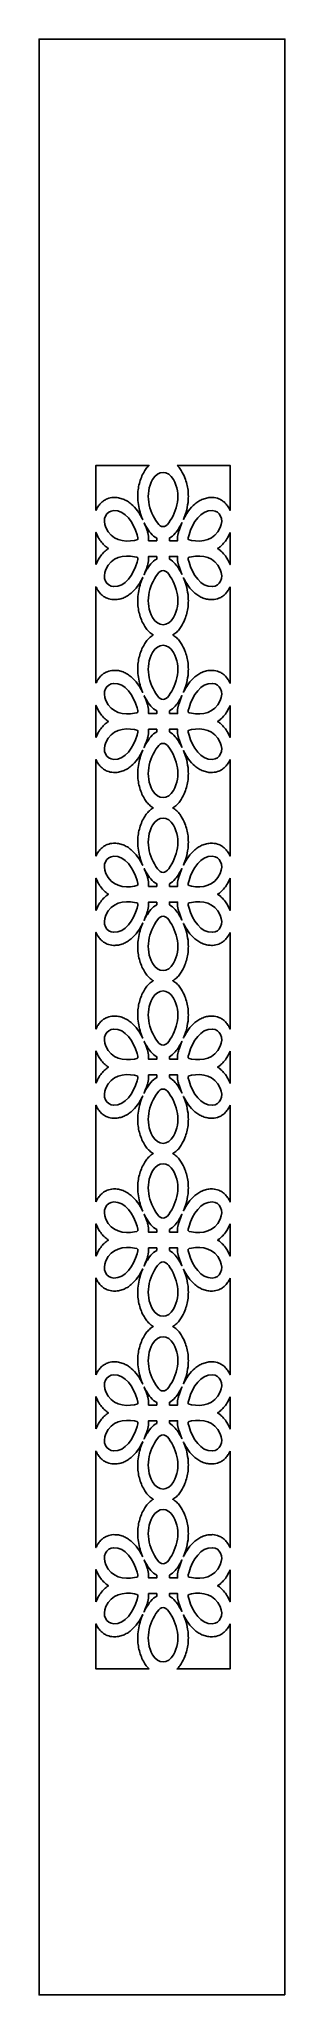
# Model space of a CAD drawing. Header units: centimetres. Extents: x 20.8 to 23.1, y -9 to 9.
import ezdxf

# ---------------------------------------------------------------- set-up
doc = ezdxf.new("R2010")
doc.units = ezdxf.units.CM
doc.header["$MEASUREMENT"] = 0
doc.layers.add('layer 1', color=7, linetype='Continuous')

msp = doc.modelspace()

# ---------------------------------------------------------------- linework, layer by layer
at = {"layer": 'layer 1', "color": 250}
for points, knots in [([(23.10706, -9.00021), (23.10706, -9.00021), (20.83793, -9.00021), (20.83793, -9.00021), (20.83793, -9.00021), (20.83793, -9.00021), (20.83793, 9.00077), (20.83793, 9.00077), (20.83793, 9.00077), (20.83793, 9.00077), (23.10706, 9.00077), (23.10706, 9.00077), (23.10706, 9.00077), (23.10706, 9.00077), (23.10706, -9.00021), (23.10706, -9.00021)], [0, 0, 0, 0, 0.2, 0.2, 0.2, 0.2, 0.4, 0.4, 0.4, 0.4, 0.6, 0.6, 0.6, 0.6, 1, 1, 1, 1]), ([(21.36327, 4.66286), (21.36843, 4.67441), (21.37382, 4.68487), (21.38021, 4.69573), (21.38021, 4.69573), (21.38805, 4.70729), (21.39581, 4.71724), (21.40487, 4.72737), (21.40487, 4.72737), (21.4144, 4.73666), (21.42361, 4.74449), (21.43405, 4.75215), (21.43405, 4.75215), (21.44479, 4.75893), (21.45508, 4.76443), (21.46642, 4.7695), (21.46642, 4.7695), (21.48609, 4.77666), (21.50396, 4.7804), (21.52442, 4.78193), (21.52442, 4.78193), (21.53999, 4.78205), (21.55462, 4.78116), (21.5701, 4.7791), (21.5701, 4.7791), (21.58498, 4.77606), (21.59886, 4.77225), (21.61337, 4.76719), (21.61337, 4.76719), (21.6271, 4.76138), (21.63988, 4.75504), (21.65304, 4.74751), (21.65304, 4.74751), (21.66539, 4.73948), (21.67691, 4.73112), (21.68858, 4.7217), (21.68858, 4.7217), (21.71036, 4.70237), (21.72897, 4.68196), (21.74729, 4.65781), (21.74729, 4.65781), (21.74729, 4.65781), (21.76355, 4.63413), (21.76355, 4.63413), (21.76355, 4.63413), (21.77481, 4.61606), (21.78505, 4.59761), (21.7944, 4.57863), (21.7944, 4.57863), (21.7894, 4.59017), (21.78467, 4.60192), (21.78014, 4.61409), (21.78014, 4.61409), (21.77254, 4.63652), (21.76623, 4.65849), (21.76072, 4.68184), (21.76072, 4.68184), (21.75585, 4.70601), (21.75239, 4.72924), (21.75002, 4.75399), (21.75002, 4.75399), (21.7489, 4.773), (21.74851, 4.79129), (21.74882, 4.81036), (21.74882, 4.81036), (21.74991, 4.82989), (21.75171, 4.84844), (21.75437, 4.86774), (21.75437, 4.86774), (21.75792, 4.88739), (21.76208, 4.90582), (21.76727, 4.92491), (21.76727, 4.92491), (21.77343, 4.94418), (21.78007, 4.96206), (21.78784, 4.98044), (21.78784, 4.98044), (21.79596, 4.99744), (21.80427, 5.01335), (21.81378, 5.02922), (21.81378, 5.02922), (21.82246, 5.04211), (21.83115, 5.05363), (21.84096, 5.06521), (21.84096, 5.06521), (21.84506, 5.0695), (21.84911, 5.07356), (21.85323, 5.07748), (21.85323, 5.07748), (21.85323, 5.07748), (21.36327, 5.07748), (21.36327, 5.07748), (21.36327, 5.07748), (21.36327, 5.07748), (21.36327, 4.66286), (21.36327, 4.66286)], [0, 0, 0, 0, 0.04, 0.04, 0.04, 0.04, 0.08, 0.08, 0.08, 0.08, 0.12, 0.12, 0.12, 0.12, 0.16, 0.16, 0.16, 0.16, 0.2, 0.2, 0.2, 0.2, 0.24, 0.24, 0.24, 0.24, 0.28, 0.28, 0.28, 0.28, 0.32, 0.32, 0.32, 0.32, 0.36, 0.36, 0.36, 0.36, 0.4, 0.4, 0.4, 0.4, 0.44, 0.44, 0.44, 0.44, 0.48, 0.48, 0.48, 0.48, 0.52, 0.52, 0.52, 0.52, 0.56, 0.56, 0.56, 0.56, 0.6, 0.6, 0.6, 0.6, 0.64, 0.64, 0.64, 0.64, 0.68, 0.68, 0.68, 0.68, 0.72, 0.72, 0.72, 0.72, 0.76, 0.76, 0.76, 0.76, 0.8, 0.8, 0.8, 0.8, 0.84, 0.84, 0.84, 0.84, 0.88, 0.88, 0.88, 0.88, 0.92, 0.92, 0.92, 0.92, 1, 1, 1, 1]), ([(22.11102, 5.07748), (22.11513, 5.07356), (22.11919, 5.06949), (22.12328, 5.0652), (22.12328, 5.0652), (22.13309, 5.05363), (22.14178, 5.04211), (22.15045, 5.02923), (22.15045, 5.02923), (22.16342, 5.00761), (22.17404, 4.98603), (22.18411, 4.9622), (22.18411, 4.9622), (22.19102, 4.94353), (22.19683, 4.92542), (22.20212, 4.90596), (22.20212, 4.90596), (22.20645, 4.88674), (22.20981, 4.86823), (22.21251, 4.84857), (22.21251, 4.84857), (22.21436, 4.8293), (22.21541, 4.8108), (22.21573, 4.79141), (22.21573, 4.79141), (22.21532, 4.7725), (22.21425, 4.75437), (22.21246, 4.73559), (22.21246, 4.73559), (22.20843, 4.70497), (22.20275, 4.67678), (22.1948, 4.64737), (22.1948, 4.64737), (22.1877, 4.62408), (22.17985, 4.60225), (22.17075, 4.58047), (22.17075, 4.58047), (22.17985, 4.5988), (22.18979, 4.61664), (22.20069, 4.63413), (22.20069, 4.63413), (22.20069, 4.63413), (22.21695, 4.65782), (22.21695, 4.65782), (22.21695, 4.65782), (22.23527, 4.68197), (22.25388, 4.70237), (22.27567, 4.72171), (22.27567, 4.72171), (22.28733, 4.73112), (22.29885, 4.73949), (22.3112, 4.74751), (22.3112, 4.74751), (22.32435, 4.75504), (22.33714, 4.76138), (22.35087, 4.76719), (22.35087, 4.76719), (22.36538, 4.77225), (22.37926, 4.77606), (22.39414, 4.7791), (22.39414, 4.7791), (22.40961, 4.78116), (22.42425, 4.78205), (22.43982, 4.78193), (22.43982, 4.78193), (22.46027, 4.7804), (22.47816, 4.77666), (22.49782, 4.7695), (22.49782, 4.7695), (22.50916, 4.76443), (22.51944, 4.75893), (22.53019, 4.75215), (22.53019, 4.75215), (22.54062, 4.74449), (22.54984, 4.73666), (22.55937, 4.72737), (22.55937, 4.72737), (22.56842, 4.71725), (22.57618, 4.70729), (22.58403, 4.69573), (22.58403, 4.69573), (22.59042, 4.68487), (22.59582, 4.67441), (22.60097, 4.66286), (22.60097, 4.66286), (22.60097, 4.66286), (22.60097, 5.07748), (22.60097, 5.07748), (22.60097, 5.07748), (22.60097, 5.07748), (22.11102, 5.07748), (22.11102, 5.07748)], [0, 0, 0, 0, 0.04166667, 0.04166667, 0.04166667, 0.04166667, 0.08333333, 0.08333333, 0.08333333, 0.08333333, 0.125, 0.125, 0.125, 0.125, 0.16666667, 0.16666667, 0.16666667, 0.16666667, 0.20833333, 0.20833333, 0.20833333, 0.20833333, 0.25, 0.25, 0.25, 0.25, 0.29166667, 0.29166667, 0.29166667, 0.29166667, 0.33333333, 0.33333333, 0.33333333, 0.33333333, 0.375, 0.375, 0.375, 0.375, 0.41666667, 0.41666667, 0.41666667, 0.41666667, 0.45833333, 0.45833333, 0.45833333, 0.45833333, 0.5, 0.5, 0.5, 0.5, 0.54166667, 0.54166667, 0.54166667, 0.54166667, 0.58333333, 0.58333333, 0.58333333, 0.58333333, 0.625, 0.625, 0.625, 0.625, 0.66666667, 0.66666667, 0.66666667, 0.66666667, 0.70833333, 0.70833333, 0.70833333, 0.70833333, 0.75, 0.75, 0.75, 0.75, 0.79166667, 0.79166667, 0.79166667, 0.79166667, 0.83333333, 0.83333333, 0.83333333, 0.83333333, 0.875, 0.875, 0.875, 0.875, 0.91666667, 0.91666667, 0.91666667, 0.91666667, 1, 1, 1, 1]), ([(21.92997, 4.54744), (21.85007, 4.65732), (21.81117, 4.81555), (21.88561, 4.9471), (21.88561, 4.9471), (21.9354, 5.0351), (22.02885, 5.03509), (22.07864, 4.9471), (22.07864, 4.9471), (22.15307, 4.81555), (22.11417, 4.65732), (22.03427, 4.54744), (22.03427, 4.54744), (22.00142, 4.50225), (21.96282, 4.50226), (21.92997, 4.54744)], [0, 0, 0, 0, 0.2, 0.2, 0.2, 0.2, 0.4, 0.4, 0.4, 0.4, 0.6, 0.6, 0.6, 0.6, 1, 1, 1, 1]), ([(21.7184, 4.38658), (21.62201, 4.36832), (21.50444, 4.38743), (21.45397, 4.50436), (21.45397, 4.50436), (21.42021, 4.58259), (21.4559, 4.65884), (21.52768, 4.66187), (21.52768, 4.66187), (21.63498, 4.66641), (21.70718, 4.55034), (21.74256, 4.43821), (21.74256, 4.43821), (21.75712, 4.3921), (21.75804, 4.39409), (21.7184, 4.38658)], [0, 0, 0, 0, 0.2, 0.2, 0.2, 0.2, 0.4, 0.4, 0.4, 0.4, 0.6, 0.6, 0.6, 0.6, 1, 1, 1, 1]), ([(21.85763, 4.46708), (21.84188, 4.48939), (21.82779, 4.51194), (21.81434, 4.53645), (21.81434, 4.53645), (21.81227, 4.54049), (21.81025, 4.54453), (21.80827, 4.54858), (21.80827, 4.54858), (21.81807, 4.52586), (21.82677, 4.50232), (21.83454, 4.47771), (21.83454, 4.47771), (21.83679, 4.47062), (21.839, 4.46353), (21.84108, 4.45637), (21.84108, 4.45637), (21.847, 4.43464), (21.84925, 4.41611), (21.84897, 4.39298), (21.84897, 4.39298), (21.84897, 4.39298), (21.84797, 4.38386), (21.84797, 4.38386), (21.84797, 4.38386), (21.84797, 4.38386), (21.92372, 4.38386), (21.92372, 4.38386), (21.92372, 4.38386), (21.92372, 4.38386), (21.92372, 4.40821), (21.92372, 4.40821), (21.92372, 4.40821), (21.90314, 4.41904), (21.88612, 4.43321), (21.86895, 4.45265), (21.86895, 4.45265), (21.86895, 4.45265), (21.85763, 4.46708), (21.85763, 4.46708)], [0, 0, 0, 0, 0.09090909, 0.09090909, 0.09090909, 0.09090909, 0.18181818, 0.18181818, 0.18181818, 0.18181818, 0.27272727, 0.27272727, 0.27272727, 0.27272727, 0.36363636, 0.36363636, 0.36363636, 0.36363636, 0.45454545, 0.45454545, 0.45454545, 0.45454545, 0.54545455, 0.54545455, 0.54545455, 0.54545455, 0.63636364, 0.63636364, 0.63636364, 0.63636364, 0.72727273, 0.72727273, 0.72727273, 0.72727273, 0.81818182, 0.81818182, 0.81818182, 0.81818182, 1, 1, 1, 1]), ([(22.04051, 4.38386), (22.04051, 4.38386), (22.11627, 4.38386), (22.11627, 4.38386), (22.11627, 4.38386), (22.11627, 4.38386), (22.11526, 4.39297), (22.11526, 4.39297), (22.11526, 4.39297), (22.11502, 4.41402), (22.11674, 4.43113), (22.12173, 4.45111), (22.12173, 4.45111), (22.12418, 4.4601), (22.12691, 4.46891), (22.1297, 4.47774), (22.1297, 4.47774), (22.13755, 4.50249), (22.14629, 4.52615), (22.15615, 4.54898), (22.15615, 4.54898), (22.13864, 4.51431), (22.11884, 4.48155), (22.09528, 4.45264), (22.09528, 4.45264), (22.07824, 4.43335), (22.06145, 4.41937), (22.04051, 4.408), (22.04051, 4.408), (22.04051, 4.408), (22.04051, 4.38386), (22.04051, 4.38386)], [0, 0, 0, 0, 0.11111111, 0.11111111, 0.11111111, 0.11111111, 0.22222222, 0.22222222, 0.22222222, 0.22222222, 0.33333333, 0.33333333, 0.33333333, 0.33333333, 0.44444444, 0.44444444, 0.44444444, 0.44444444, 0.55555556, 0.55555556, 0.55555556, 0.55555556, 0.66666667, 0.66666667, 0.66666667, 0.66666667, 0.77777778, 0.77777778, 0.77777778, 0.77777778, 1, 1, 1, 1]), ([(22.24584, 4.38658), (22.34223, 4.36832), (22.4598, 4.38743), (22.51027, 4.50436), (22.51027, 4.50436), (22.54403, 4.58259), (22.50834, 4.65884), (22.43656, 4.66187), (22.43656, 4.66187), (22.32926, 4.66641), (22.25706, 4.55034), (22.22168, 4.43821), (22.22168, 4.43821), (22.20712, 4.3921), (22.2062, 4.39409), (22.24584, 4.38658)], [0, 0, 0, 0, 0.2, 0.2, 0.2, 0.2, 0.4, 0.4, 0.4, 0.4, 0.6, 0.6, 0.6, 0.6, 1, 1, 1, 1]), ([(21.36327, 4.16392), (21.37194, 4.18517), (21.38151, 4.20396), (21.3929, 4.22321), (21.3929, 4.22321), (21.40247, 4.23759), (21.41209, 4.25051), (21.4229, 4.26348), (21.4229, 4.26348), (21.43384, 4.27525), (21.44468, 4.28575), (21.45655, 4.29604), (21.45655, 4.29604), (21.46386, 4.30172), (21.4711, 4.30694), (21.47839, 4.31178), (21.47839, 4.31178), (21.47106, 4.31669), (21.46385, 4.32192), (21.45656, 4.32759), (21.45656, 4.32759), (21.44468, 4.33788), (21.43384, 4.34837), (21.4229, 4.36015), (21.4229, 4.36015), (21.41209, 4.37311), (21.40247, 4.38604), (21.3929, 4.40042), (21.3929, 4.40042), (21.3815, 4.41967), (21.37194, 4.43846), (21.36327, 4.45971), (21.36327, 4.45971), (21.36327, 4.45971), (21.36327, 4.16392), (21.36327, 4.16392)], [0, 0, 0, 0, 0.1, 0.1, 0.1, 0.1, 0.2, 0.2, 0.2, 0.2, 0.3, 0.3, 0.3, 0.3, 0.4, 0.4, 0.4, 0.4, 0.5, 0.5, 0.5, 0.5, 0.6, 0.6, 0.6, 0.6, 0.7, 0.7, 0.7, 0.7, 0.8, 0.8, 0.8, 0.8, 1, 1, 1, 1]), ([(22.60097, 4.45971), (22.59231, 4.43846), (22.58273, 4.41967), (22.57134, 4.40042), (22.57134, 4.40042), (22.56176, 4.38604), (22.55215, 4.37311), (22.54134, 4.36014), (22.54134, 4.36014), (22.53039, 4.34837), (22.51955, 4.33787), (22.50767, 4.32758), (22.50767, 4.32758), (22.50041, 4.32193), (22.49321, 4.31672), (22.48591, 4.31182), (22.48591, 4.31182), (22.49321, 4.30691), (22.50041, 4.3017), (22.50768, 4.29604), (22.50768, 4.29604), (22.51955, 4.28575), (22.5304, 4.27526), (22.54134, 4.26348), (22.54134, 4.26348), (22.55215, 4.25052), (22.56176, 4.23759), (22.57134, 4.22321), (22.57134, 4.22321), (22.58273, 4.20396), (22.59231, 4.18517), (22.60097, 4.16393), (22.60097, 4.16393), (22.60097, 4.16393), (22.60097, 4.45971), (22.60097, 4.45971)], [0, 0, 0, 0, 0.1, 0.1, 0.1, 0.1, 0.2, 0.2, 0.2, 0.2, 0.3, 0.3, 0.3, 0.3, 0.4, 0.4, 0.4, 0.4, 0.5, 0.5, 0.5, 0.5, 0.6, 0.6, 0.6, 0.6, 0.7, 0.7, 0.7, 0.7, 0.8, 0.8, 0.8, 0.8, 1, 1, 1, 1]), ([(21.7184, 4.23704), (21.62201, 4.2553), (21.50444, 4.23619), (21.45397, 4.11926), (21.45397, 4.11926), (21.42021, 4.04104), (21.4559, 3.96479), (21.52768, 3.96175), (21.52768, 3.96175), (21.63498, 3.95721), (21.70718, 4.07328), (21.74256, 4.18541), (21.74256, 4.18541), (21.75712, 4.23152), (21.75804, 4.22954), (21.7184, 4.23704)], [0, 0, 0, 0, 0.2, 0.2, 0.2, 0.2, 0.4, 0.4, 0.4, 0.4, 0.6, 0.6, 0.6, 0.6, 1, 1, 1, 1]), ([(21.92372, 4.23976), (21.92372, 4.23976), (21.92372, 4.21542), (21.92372, 4.21542), (21.92372, 4.21542), (21.90314, 4.20459), (21.88612, 4.19042), (21.86894, 4.17096), (21.86894, 4.17096), (21.86894, 4.17096), (21.85762, 4.15653), (21.85762, 4.15653), (21.85762, 4.15653), (21.84825, 4.14325), (21.83935, 4.12987), (21.83064, 4.11591), (21.83064, 4.11591), (21.822, 4.10117), (21.81405, 4.08643), (21.80666, 4.07136), (21.80666, 4.07136), (21.81713, 4.09522), (21.82635, 4.11998), (21.83455, 4.14593), (21.83455, 4.14593), (21.83679, 4.15302), (21.839, 4.1601), (21.84108, 4.16726), (21.84108, 4.16726), (21.84701, 4.18899), (21.84925, 4.20753), (21.84897, 4.23066), (21.84897, 4.23066), (21.84897, 4.23066), (21.84797, 4.23976), (21.84797, 4.23976), (21.84797, 4.23976), (21.84797, 4.23976), (21.92372, 4.23976), (21.92372, 4.23976)], [0, 0, 0, 0, 0.09090909, 0.09090909, 0.09090909, 0.09090909, 0.18181818, 0.18181818, 0.18181818, 0.18181818, 0.27272727, 0.27272727, 0.27272727, 0.27272727, 0.36363636, 0.36363636, 0.36363636, 0.36363636, 0.45454545, 0.45454545, 0.45454545, 0.45454545, 0.54545455, 0.54545455, 0.54545455, 0.54545455, 0.63636364, 0.63636364, 0.63636364, 0.63636364, 0.72727273, 0.72727273, 0.72727273, 0.72727273, 0.81818182, 0.81818182, 0.81818182, 0.81818182, 1, 1, 1, 1]), ([(22.04051, 4.21563), (22.04051, 4.21563), (22.04051, 4.23976), (22.04051, 4.23976), (22.04051, 4.23976), (22.04051, 4.23976), (22.11627, 4.23976), (22.11627, 4.23976), (22.11627, 4.23976), (22.11627, 4.23976), (22.11526, 4.23066), (22.11526, 4.23066), (22.11526, 4.23066), (22.11503, 4.20961), (22.11674, 4.1925), (22.12173, 4.17251), (22.12173, 4.17251), (22.12418, 4.16354), (22.1269, 4.15474), (22.1297, 4.14592), (22.1297, 4.14592), (22.13753, 4.12117), (22.14627, 4.09751), (22.15613, 4.07469), (22.15613, 4.07469), (22.13862, 4.10934), (22.11884, 4.14208), (22.09529, 4.17097), (22.09529, 4.17097), (22.07824, 4.19027), (22.06145, 4.20426), (22.04051, 4.21563)], [0, 0, 0, 0, 0.11111111, 0.11111111, 0.11111111, 0.11111111, 0.22222222, 0.22222222, 0.22222222, 0.22222222, 0.33333333, 0.33333333, 0.33333333, 0.33333333, 0.44444444, 0.44444444, 0.44444444, 0.44444444, 0.55555556, 0.55555556, 0.55555556, 0.55555556, 0.66666667, 0.66666667, 0.66666667, 0.66666667, 0.77777778, 0.77777778, 0.77777778, 0.77777778, 1, 1, 1, 1]), ([(22.24584, 4.23704), (22.34223, 4.25531), (22.4598, 4.23619), (22.51027, 4.11926), (22.51027, 4.11926), (22.54403, 4.04104), (22.50834, 3.96479), (22.43656, 3.96175), (22.43656, 3.96175), (22.32926, 3.95721), (22.25705, 4.07328), (22.22168, 4.18541), (22.22168, 4.18541), (22.20713, 4.23153), (22.2062, 4.22954), (22.24584, 4.23704)], [0, 0, 0, 0, 0.2, 0.2, 0.2, 0.2, 0.4, 0.4, 0.4, 0.4, 0.6, 0.6, 0.6, 0.6, 1, 1, 1, 1]), ([(21.36327, 3.07183), (21.36843, 3.08338), (21.37382, 3.09384), (21.38021, 3.1047), (21.38021, 3.1047), (21.38805, 3.11626), (21.39581, 3.12621), (21.40487, 3.13634), (21.40487, 3.13634), (21.4144, 3.14563), (21.42361, 3.15346), (21.43405, 3.16112), (21.43405, 3.16112), (21.44479, 3.1679), (21.45508, 3.1734), (21.46642, 3.17847), (21.46642, 3.17847), (21.48609, 3.18563), (21.50396, 3.18937), (21.52442, 3.1909), (21.52442, 3.1909), (21.53999, 3.19102), (21.55462, 3.19013), (21.5701, 3.18807), (21.5701, 3.18807), (21.58498, 3.18503), (21.59886, 3.18122), (21.61337, 3.17615), (21.61337, 3.17615), (21.6271, 3.17035), (21.63988, 3.16401), (21.65304, 3.15648), (21.65304, 3.15648), (21.66539, 3.14845), (21.67691, 3.14009), (21.68858, 3.13067), (21.68858, 3.13067), (21.71036, 3.11134), (21.72897, 3.09093), (21.74729, 3.06678), (21.74729, 3.06678), (21.74729, 3.06678), (21.76355, 3.0431), (21.76355, 3.0431), (21.76355, 3.0431), (21.77481, 3.02503), (21.78505, 3.00658), (21.7944, 2.9876), (21.7944, 2.9876), (21.7894, 2.99914), (21.78467, 3.01089), (21.78014, 3.02306), (21.78014, 3.02306), (21.77254, 3.04549), (21.76623, 3.06746), (21.76072, 3.09081), (21.76072, 3.09081), (21.75585, 3.11498), (21.75239, 3.13821), (21.75002, 3.16296), (21.75002, 3.16296), (21.7489, 3.18197), (21.74851, 3.20026), (21.74882, 3.21933), (21.74882, 3.21933), (21.74991, 3.23886), (21.75171, 3.25741), (21.75437, 3.27671), (21.75437, 3.27671), (21.75792, 3.29636), (21.76208, 3.31479), (21.76727, 3.33388), (21.76727, 3.33388), (21.77343, 3.35315), (21.78007, 3.37103), (21.78784, 3.38941), (21.78784, 3.38941), (21.79596, 3.40641), (21.80427, 3.42232), (21.81378, 3.43819), (21.81378, 3.43819), (21.82246, 3.45108), (21.83115, 3.4626), (21.84096, 3.47418), (21.84096, 3.47418), (21.85117, 3.48487), (21.86116, 3.49417), (21.87233, 3.50329), (21.87233, 3.50329), (21.87895, 3.50802), (21.88543, 3.5123), (21.89207, 3.5163), (21.89207, 3.5163), (21.88543, 3.5203), (21.87895, 3.52457), (21.87233, 3.5293), (21.87233, 3.5293), (21.86116, 3.53843), (21.85117, 3.54771), (21.84096, 3.55841), (21.84096, 3.55841), (21.83115, 3.56999), (21.82246, 3.58151), (21.81378, 3.5944), (21.81378, 3.5944), (21.80427, 3.61027), (21.79596, 3.62618), (21.78783, 3.64319), (21.78783, 3.64319), (21.78007, 3.66156), (21.77343, 3.67944), (21.76727, 3.69871), (21.76727, 3.69871), (21.76208, 3.7178), (21.75792, 3.73623), (21.75437, 3.75588), (21.75437, 3.75588), (21.75171, 3.77518), (21.74991, 3.79373), (21.74882, 3.81326), (21.74882, 3.81326), (21.74851, 3.83233), (21.7489, 3.85062), (21.75002, 3.86963), (21.75002, 3.86963), (21.75239, 3.89438), (21.75585, 3.91762), (21.76072, 3.94178), (21.76072, 3.94178), (21.76623, 3.96513), (21.77254, 3.98711), (21.78014, 4.00954), (21.78014, 4.00954), (21.78482, 4.0221), (21.78972, 4.03421), (21.7949, 4.04601), (21.7949, 4.04601), (21.78541, 4.02667), (21.77501, 4.00789), (21.76355, 3.9895), (21.76355, 3.9895), (21.76355, 3.9895), (21.74729, 3.96581), (21.74729, 3.96581), (21.74729, 3.96581), (21.72896, 3.94166), (21.71036, 3.92127), (21.68858, 3.90192), (21.68858, 3.90192), (21.67691, 3.89251), (21.66539, 3.88415), (21.65305, 3.87613), (21.65305, 3.87613), (21.63989, 3.86858), (21.6271, 3.86225), (21.61336, 3.85644), (21.61336, 3.85644), (21.59886, 3.85138), (21.58498, 3.84756), (21.5701, 3.84452), (21.5701, 3.84452), (21.55462, 3.84247), (21.53999, 3.84157), (21.52441, 3.84169), (21.52441, 3.84169), (21.50396, 3.84323), (21.48608, 3.84696), (21.46641, 3.85413), (21.46641, 3.85413), (21.45507, 3.8592), (21.44479, 3.86471), (21.43404, 3.87148), (21.43404, 3.87148), (21.42361, 3.87914), (21.41439, 3.88697), (21.40487, 3.89626), (21.40487, 3.89626), (21.39582, 3.90638), (21.38805, 3.91634), (21.38021, 3.92789), (21.38021, 3.92789), (21.37382, 3.93876), (21.36842, 3.94922), (21.36327, 3.96077), (21.36327, 3.96077), (21.36327, 3.96077), (21.36327, 3.07183), (21.36327, 3.07183)], [0, 0, 0, 0, 0.02083333, 0.02083333, 0.02083333, 0.02083333, 0.04166667, 0.04166667, 0.04166667, 0.04166667, 0.0625, 0.0625, 0.0625, 0.0625, 0.08333333, 0.08333333, 0.08333333, 0.08333333, 0.10416667, 0.10416667, 0.10416667, 0.10416667, 0.125, 0.125, 0.125, 0.125, 0.14583333, 0.14583333, 0.14583333, 0.14583333, 0.16666667, 0.16666667, 0.16666667, 0.16666667, 0.1875, 0.1875, 0.1875, 0.1875, 0.20833333, 0.20833333, 0.20833333, 0.20833333, 0.22916667, 0.22916667, 0.22916667, 0.22916667, 0.25, 0.25, 0.25, 0.25, 0.27083333, 0.27083333, 0.27083333, 0.27083333, 0.29166667, 0.29166667, 0.29166667, 0.29166667, 0.3125, 0.3125, 0.3125, 0.3125, 0.33333333, 0.33333333, 0.33333333, 0.33333333, 0.35416667, 0.35416667, 0.35416667, 0.35416667, 0.375, 0.375, 0.375, 0.375, 0.39583333, 0.39583333, 0.39583333, 0.39583333, 0.41666667, 0.41666667, 0.41666667, 0.41666667, 0.4375, 0.4375, 0.4375, 0.4375, 0.45833333, 0.45833333, 0.45833333, 0.45833333, 0.47916667, 0.47916667, 0.47916667, 0.47916667, 0.5, 0.5, 0.5, 0.5, 0.52083333, 0.52083333, 0.52083333, 0.52083333, 0.54166667, 0.54166667, 0.54166667, 0.54166667, 0.5625, 0.5625, 0.5625, 0.5625, 0.58333333, 0.58333333, 0.58333333, 0.58333333, 0.60416667, 0.60416667, 0.60416667, 0.60416667, 0.625, 0.625, 0.625, 0.625, 0.64583333, 0.64583333, 0.64583333, 0.64583333, 0.66666667, 0.66666667, 0.66666667, 0.66666667, 0.6875, 0.6875, 0.6875, 0.6875, 0.70833333, 0.70833333, 0.70833333, 0.70833333, 0.72916667, 0.72916667, 0.72916667, 0.72916667, 0.75, 0.75, 0.75, 0.75, 0.77083333, 0.77083333, 0.77083333, 0.77083333, 0.79166667, 0.79166667, 0.79166667, 0.79166667, 0.8125, 0.8125, 0.8125, 0.8125, 0.83333333, 0.83333333, 0.83333333, 0.83333333, 0.85416667, 0.85416667, 0.85416667, 0.85416667, 0.875, 0.875, 0.875, 0.875, 0.89583333, 0.89583333, 0.89583333, 0.89583333, 0.91666667, 0.91666667, 0.91666667, 0.91666667, 0.9375, 0.9375, 0.9375, 0.9375, 0.95833333, 0.95833333, 0.95833333, 0.95833333, 1, 1, 1, 1]), ([(21.92997, 4.07618), (21.85007, 3.96631), (21.81117, 3.80807), (21.88561, 3.67652), (21.88561, 3.67652), (21.9354, 3.58852), (22.02885, 3.58853), (22.07864, 3.67652), (22.07864, 3.67652), (22.15307, 3.80807), (22.11417, 3.96631), (22.03427, 4.07618), (22.03427, 4.07618), (22.00142, 4.12137), (21.96282, 4.12137), (21.92997, 4.07618)], [0, 0, 0, 0, 0.2, 0.2, 0.2, 0.2, 0.4, 0.4, 0.4, 0.4, 0.6, 0.6, 0.6, 0.6, 1, 1, 1, 1]), ([(22.60097, 3.96077), (22.59582, 3.94921), (22.59042, 3.93876), (22.58402, 3.92789), (22.58402, 3.92789), (22.57618, 3.91633), (22.56842, 3.90638), (22.55936, 3.89625), (22.55936, 3.89625), (22.54984, 3.88696), (22.54062, 3.87914), (22.53019, 3.87148), (22.53019, 3.87148), (22.51945, 3.86471), (22.50916, 3.8592), (22.49783, 3.85413), (22.49783, 3.85413), (22.47816, 3.84696), (22.46028, 3.84323), (22.43983, 3.84169), (22.43983, 3.84169), (22.42425, 3.84157), (22.40962, 3.84246), (22.39414, 3.84452), (22.39414, 3.84452), (22.37925, 3.84756), (22.36538, 3.85137), (22.35087, 3.85644), (22.35087, 3.85644), (22.33713, 3.86224), (22.32434, 3.86858), (22.31118, 3.87613), (22.31118, 3.87613), (22.29885, 3.88415), (22.28732, 3.89251), (22.27566, 3.90192), (22.27566, 3.90192), (22.25388, 3.92126), (22.23527, 3.94166), (22.21695, 3.96581), (22.21695, 3.96581), (22.21695, 3.96581), (22.20069, 3.9895), (22.20069, 3.9895), (22.20069, 3.9895), (22.18978, 4.00699), (22.17984, 4.02483), (22.17075, 4.04317), (22.17075, 4.04317), (22.17984, 4.02138), (22.1877, 3.99955), (22.1948, 3.97626), (22.1948, 3.97626), (22.20275, 3.94685), (22.20844, 3.91865), (22.21246, 3.88803), (22.21246, 3.88803), (22.21425, 3.86925), (22.21532, 3.85112), (22.21573, 3.83221), (22.21573, 3.83221), (22.21541, 3.81282), (22.21436, 3.79432), (22.21251, 3.77505), (22.21251, 3.77505), (22.20981, 3.75539), (22.20645, 3.73688), (22.20212, 3.71766), (22.20212, 3.71766), (22.19683, 3.69821), (22.19102, 3.68009), (22.18411, 3.66143), (22.18411, 3.66143), (22.17404, 3.63759), (22.16342, 3.61601), (22.15045, 3.59439), (22.15045, 3.59439), (22.14178, 3.58151), (22.13309, 3.56999), (22.12328, 3.55842), (22.12328, 3.55842), (22.11308, 3.54772), (22.10308, 3.53843), (22.09192, 3.5293), (22.09192, 3.5293), (22.08529, 3.52457), (22.07881, 3.5203), (22.07216, 3.5163), (22.07216, 3.5163), (22.07881, 3.5123), (22.0853, 3.50802), (22.09192, 3.50328), (22.09192, 3.50328), (22.10308, 3.49416), (22.11308, 3.48486), (22.12328, 3.47417), (22.12328, 3.47417), (22.13309, 3.4626), (22.14178, 3.45108), (22.15045, 3.4382), (22.15045, 3.4382), (22.16342, 3.41658), (22.17404, 3.395), (22.18411, 3.37117), (22.18411, 3.37117), (22.19102, 3.3525), (22.19683, 3.33439), (22.20212, 3.31493), (22.20212, 3.31493), (22.20645, 3.29571), (22.20981, 3.2772), (22.21251, 3.25754), (22.21251, 3.25754), (22.21436, 3.23827), (22.21541, 3.21977), (22.21573, 3.20038), (22.21573, 3.20038), (22.21532, 3.18147), (22.21425, 3.16334), (22.21246, 3.14456), (22.21246, 3.14456), (22.20843, 3.11394), (22.20275, 3.08575), (22.1948, 3.05634), (22.1948, 3.05634), (22.1877, 3.03305), (22.17985, 3.01122), (22.17075, 2.98944), (22.17075, 2.98944), (22.17985, 3.00777), (22.18979, 3.02561), (22.20069, 3.0431), (22.20069, 3.0431), (22.20069, 3.0431), (22.21695, 3.06678), (22.21695, 3.06678), (22.21695, 3.06678), (22.23527, 3.09094), (22.25388, 3.11134), (22.27567, 3.13068), (22.27567, 3.13068), (22.28733, 3.14009), (22.29885, 3.14845), (22.3112, 3.15648), (22.3112, 3.15648), (22.32435, 3.16401), (22.33714, 3.17035), (22.35087, 3.17615), (22.35087, 3.17615), (22.36538, 3.18122), (22.37926, 3.18503), (22.39414, 3.18807), (22.39414, 3.18807), (22.40961, 3.19013), (22.42425, 3.19102), (22.43982, 3.1909), (22.43982, 3.1909), (22.46027, 3.18937), (22.47816, 3.18563), (22.49782, 3.17847), (22.49782, 3.17847), (22.50916, 3.1734), (22.51944, 3.1679), (22.53019, 3.16112), (22.53019, 3.16112), (22.54062, 3.15346), (22.54984, 3.14563), (22.55937, 3.13634), (22.55937, 3.13634), (22.56842, 3.12621), (22.57618, 3.11626), (22.58403, 3.1047), (22.58403, 3.1047), (22.59042, 3.09384), (22.59582, 3.08338), (22.60097, 3.07183), (22.60097, 3.07183), (22.60097, 3.07183), (22.60097, 3.96077), (22.60097, 3.96077)], [0, 0, 0, 0, 0.02173913, 0.02173913, 0.02173913, 0.02173913, 0.04347826, 0.04347826, 0.04347826, 0.04347826, 0.06521739, 0.06521739, 0.06521739, 0.06521739, 0.08695652, 0.08695652, 0.08695652, 0.08695652, 0.10869565, 0.10869565, 0.10869565, 0.10869565, 0.13043478, 0.13043478, 0.13043478, 0.13043478, 0.15217391, 0.15217391, 0.15217391, 0.15217391, 0.17391304, 0.17391304, 0.17391304, 0.17391304, 0.19565217, 0.19565217, 0.19565217, 0.19565217, 0.2173913, 0.2173913, 0.2173913, 0.2173913, 0.23913043, 0.23913043, 0.23913043, 0.23913043, 0.26086957, 0.26086957, 0.26086957, 0.26086957, 0.2826087, 0.2826087, 0.2826087, 0.2826087, 0.30434783, 0.30434783, 0.30434783, 0.30434783, 0.32608696, 0.32608696, 0.32608696, 0.32608696, 0.34782609, 0.34782609, 0.34782609, 0.34782609, 0.36956522, 0.36956522, 0.36956522, 0.36956522, 0.39130435, 0.39130435, 0.39130435, 0.39130435, 0.41304348, 0.41304348, 0.41304348, 0.41304348, 0.43478261, 0.43478261, 0.43478261, 0.43478261, 0.45652174, 0.45652174, 0.45652174, 0.45652174, 0.47826087, 0.47826087, 0.47826087, 0.47826087, 0.5, 0.5, 0.5, 0.5, 0.52173913, 0.52173913, 0.52173913, 0.52173913, 0.54347826, 0.54347826, 0.54347826, 0.54347826, 0.56521739, 0.56521739, 0.56521739, 0.56521739, 0.58695652, 0.58695652, 0.58695652, 0.58695652, 0.60869565, 0.60869565, 0.60869565, 0.60869565, 0.63043478, 0.63043478, 0.63043478, 0.63043478, 0.65217391, 0.65217391, 0.65217391, 0.65217391, 0.67391304, 0.67391304, 0.67391304, 0.67391304, 0.69565217, 0.69565217, 0.69565217, 0.69565217, 0.7173913, 0.7173913, 0.7173913, 0.7173913, 0.73913043, 0.73913043, 0.73913043, 0.73913043, 0.76086957, 0.76086957, 0.76086957, 0.76086957, 0.7826087, 0.7826087, 0.7826087, 0.7826087, 0.80434783, 0.80434783, 0.80434783, 0.80434783, 0.82608696, 0.82608696, 0.82608696, 0.82608696, 0.84782609, 0.84782609, 0.84782609, 0.84782609, 0.86956522, 0.86956522, 0.86956522, 0.86956522, 0.89130435, 0.89130435, 0.89130435, 0.89130435, 0.91304348, 0.91304348, 0.91304348, 0.91304348, 0.93478261, 0.93478261, 0.93478261, 0.93478261, 0.95652174, 0.95652174, 0.95652174, 0.95652174, 1, 1, 1, 1]), ([(21.92997, 2.95641), (21.85007, 3.06628), (21.81117, 3.22452), (21.88561, 3.35607), (21.88561, 3.35607), (21.9354, 3.44407), (22.02885, 3.44406), (22.07864, 3.35607), (22.07864, 3.35607), (22.15307, 3.22452), (22.11417, 3.06628), (22.03427, 2.95641), (22.03427, 2.95641), (22.00142, 2.91122), (21.96282, 2.91123), (21.92997, 2.95641)], [0, 0, 0, 0, 0.2, 0.2, 0.2, 0.2, 0.4, 0.4, 0.4, 0.4, 0.6, 0.6, 0.6, 0.6, 1, 1, 1, 1]), ([(21.7184, 2.79555), (21.62201, 2.77729), (21.50444, 2.7964), (21.45397, 2.91333), (21.45397, 2.91333), (21.42021, 2.99155), (21.4559, 3.06781), (21.52768, 3.07084), (21.52768, 3.07084), (21.63498, 3.07538), (21.70718, 2.95931), (21.74256, 2.84718), (21.74256, 2.84718), (21.75712, 2.80107), (21.75804, 2.80305), (21.7184, 2.79555)], [0, 0, 0, 0, 0.2, 0.2, 0.2, 0.2, 0.4, 0.4, 0.4, 0.4, 0.6, 0.6, 0.6, 0.6, 1, 1, 1, 1]), ([(22.24584, 2.79555), (22.34223, 2.77729), (22.4598, 2.7964), (22.51027, 2.91333), (22.51027, 2.91333), (22.54403, 2.99155), (22.50834, 3.06781), (22.43656, 3.07084), (22.43656, 3.07084), (22.32926, 3.07538), (22.25706, 2.95931), (22.22168, 2.84718), (22.22168, 2.84718), (22.20712, 2.80107), (22.2062, 2.80305), (22.24584, 2.79555)], [0, 0, 0, 0, 0.2, 0.2, 0.2, 0.2, 0.4, 0.4, 0.4, 0.4, 0.6, 0.6, 0.6, 0.6, 1, 1, 1, 1]), ([(21.85763, 2.87605), (21.84188, 2.89836), (21.82779, 2.92091), (21.81434, 2.94542), (21.81434, 2.94542), (21.81227, 2.94946), (21.81025, 2.9535), (21.80827, 2.95754), (21.80827, 2.95754), (21.81807, 2.93483), (21.82677, 2.91129), (21.83454, 2.88667), (21.83454, 2.88667), (21.83679, 2.87959), (21.839, 2.8725), (21.84108, 2.86533), (21.84108, 2.86533), (21.847, 2.84361), (21.84925, 2.82507), (21.84897, 2.80195), (21.84897, 2.80195), (21.84897, 2.80195), (21.84797, 2.79283), (21.84797, 2.79283), (21.84797, 2.79283), (21.84797, 2.79283), (21.92372, 2.79283), (21.92372, 2.79283), (21.92372, 2.79283), (21.92372, 2.79283), (21.92372, 2.81718), (21.92372, 2.81718), (21.92372, 2.81718), (21.90314, 2.82801), (21.88612, 2.84218), (21.86895, 2.86162), (21.86895, 2.86162), (21.86895, 2.86162), (21.85763, 2.87605), (21.85763, 2.87605)], [0, 0, 0, 0, 0.09090909, 0.09090909, 0.09090909, 0.09090909, 0.18181818, 0.18181818, 0.18181818, 0.18181818, 0.27272727, 0.27272727, 0.27272727, 0.27272727, 0.36363636, 0.36363636, 0.36363636, 0.36363636, 0.45454545, 0.45454545, 0.45454545, 0.45454545, 0.54545455, 0.54545455, 0.54545455, 0.54545455, 0.63636364, 0.63636364, 0.63636364, 0.63636364, 0.72727273, 0.72727273, 0.72727273, 0.72727273, 0.81818182, 0.81818182, 0.81818182, 0.81818182, 1, 1, 1, 1]), ([(22.04051, 2.79283), (22.04051, 2.79283), (22.11627, 2.79283), (22.11627, 2.79283), (22.11627, 2.79283), (22.11627, 2.79283), (22.11526, 2.80194), (22.11526, 2.80194), (22.11526, 2.80194), (22.11502, 2.82299), (22.11674, 2.8401), (22.12173, 2.86008), (22.12173, 2.86008), (22.12418, 2.86907), (22.12691, 2.87788), (22.1297, 2.88671), (22.1297, 2.88671), (22.13755, 2.91146), (22.14629, 2.93512), (22.15615, 2.95795), (22.15615, 2.95795), (22.13864, 2.92328), (22.11884, 2.89052), (22.09528, 2.86161), (22.09528, 2.86161), (22.07824, 2.84232), (22.06145, 2.82834), (22.04051, 2.81697), (22.04051, 2.81697), (22.04051, 2.81697), (22.04051, 2.79283), (22.04051, 2.79283)], [0, 0, 0, 0, 0.11111111, 0.11111111, 0.11111111, 0.11111111, 0.22222222, 0.22222222, 0.22222222, 0.22222222, 0.33333333, 0.33333333, 0.33333333, 0.33333333, 0.44444444, 0.44444444, 0.44444444, 0.44444444, 0.55555556, 0.55555556, 0.55555556, 0.55555556, 0.66666667, 0.66666667, 0.66666667, 0.66666667, 0.77777778, 0.77777778, 0.77777778, 0.77777778, 1, 1, 1, 1]), ([(21.36327, 2.57289), (21.37194, 2.59414), (21.38151, 2.61292), (21.3929, 2.63217), (21.3929, 2.63217), (21.40247, 2.64655), (21.41209, 2.65948), (21.4229, 2.67245), (21.4229, 2.67245), (21.43384, 2.68422), (21.44468, 2.69472), (21.45655, 2.70501), (21.45655, 2.70501), (21.46386, 2.71069), (21.4711, 2.71591), (21.47839, 2.72075), (21.47839, 2.72075), (21.47106, 2.72566), (21.46385, 2.73089), (21.45656, 2.73656), (21.45656, 2.73656), (21.44468, 2.74685), (21.43384, 2.75734), (21.4229, 2.76911), (21.4229, 2.76911), (21.41209, 2.78208), (21.40247, 2.79501), (21.3929, 2.80939), (21.3929, 2.80939), (21.3815, 2.82864), (21.37194, 2.84743), (21.36327, 2.86868), (21.36327, 2.86868), (21.36327, 2.86868), (21.36327, 2.57289), (21.36327, 2.57289)], [0, 0, 0, 0, 0.1, 0.1, 0.1, 0.1, 0.2, 0.2, 0.2, 0.2, 0.3, 0.3, 0.3, 0.3, 0.4, 0.4, 0.4, 0.4, 0.5, 0.5, 0.5, 0.5, 0.6, 0.6, 0.6, 0.6, 0.7, 0.7, 0.7, 0.7, 0.8, 0.8, 0.8, 0.8, 1, 1, 1, 1]), ([(22.60097, 2.86867), (22.59231, 2.84743), (22.58273, 2.82864), (22.57134, 2.80939), (22.57134, 2.80939), (22.56176, 2.79501), (22.55215, 2.78208), (22.54134, 2.76911), (22.54134, 2.76911), (22.53039, 2.75734), (22.51955, 2.74684), (22.50767, 2.73655), (22.50767, 2.73655), (22.50041, 2.7309), (22.49321, 2.72569), (22.48591, 2.72078), (22.48591, 2.72078), (22.49321, 2.71588), (22.50041, 2.71067), (22.50768, 2.70501), (22.50768, 2.70501), (22.51955, 2.69472), (22.5304, 2.68422), (22.54134, 2.67245), (22.54134, 2.67245), (22.55215, 2.65948), (22.56176, 2.64656), (22.57134, 2.63217), (22.57134, 2.63217), (22.58273, 2.61293), (22.59231, 2.59414), (22.60097, 2.5729), (22.60097, 2.5729), (22.60097, 2.5729), (22.60097, 2.86867), (22.60097, 2.86867)], [0, 0, 0, 0, 0.1, 0.1, 0.1, 0.1, 0.2, 0.2, 0.2, 0.2, 0.3, 0.3, 0.3, 0.3, 0.4, 0.4, 0.4, 0.4, 0.5, 0.5, 0.5, 0.5, 0.6, 0.6, 0.6, 0.6, 0.7, 0.7, 0.7, 0.7, 0.8, 0.8, 0.8, 0.8, 1, 1, 1, 1]), ([(21.7184, 2.64601), (21.62201, 2.66427), (21.50444, 2.64516), (21.45397, 2.52823), (21.45397, 2.52823), (21.42021, 2.45001), (21.4559, 2.37376), (21.52768, 2.37072), (21.52768, 2.37072), (21.63498, 2.36618), (21.70718, 2.48225), (21.74256, 2.59438), (21.74256, 2.59438), (21.75712, 2.64049), (21.75804, 2.63851), (21.7184, 2.64601)], [0, 0, 0, 0, 0.2, 0.2, 0.2, 0.2, 0.4, 0.4, 0.4, 0.4, 0.6, 0.6, 0.6, 0.6, 1, 1, 1, 1]), ([(21.92372, 2.64873), (21.92372, 2.64873), (21.92372, 2.62439), (21.92372, 2.62439), (21.92372, 2.62439), (21.90314, 2.61355), (21.88612, 2.59939), (21.86894, 2.57993), (21.86894, 2.57993), (21.86894, 2.57993), (21.85762, 2.5655), (21.85762, 2.5655), (21.85762, 2.5655), (21.84825, 2.55222), (21.83935, 2.53883), (21.83064, 2.52488), (21.83064, 2.52488), (21.822, 2.51013), (21.81405, 2.4954), (21.80666, 2.48033), (21.80666, 2.48033), (21.81713, 2.50419), (21.82635, 2.52895), (21.83455, 2.5549), (21.83455, 2.5549), (21.83679, 2.56199), (21.839, 2.56907), (21.84108, 2.57623), (21.84108, 2.57623), (21.84701, 2.59796), (21.84925, 2.61649), (21.84897, 2.63962), (21.84897, 2.63962), (21.84897, 2.63962), (21.84797, 2.64873), (21.84797, 2.64873), (21.84797, 2.64873), (21.84797, 2.64873), (21.92372, 2.64873), (21.92372, 2.64873)], [0, 0, 0, 0, 0.09090909, 0.09090909, 0.09090909, 0.09090909, 0.18181818, 0.18181818, 0.18181818, 0.18181818, 0.27272727, 0.27272727, 0.27272727, 0.27272727, 0.36363636, 0.36363636, 0.36363636, 0.36363636, 0.45454545, 0.45454545, 0.45454545, 0.45454545, 0.54545455, 0.54545455, 0.54545455, 0.54545455, 0.63636364, 0.63636364, 0.63636364, 0.63636364, 0.72727273, 0.72727273, 0.72727273, 0.72727273, 0.81818182, 0.81818182, 0.81818182, 0.81818182, 1, 1, 1, 1]), ([(21.92997, 2.48515), (21.85007, 2.37528), (21.81117, 2.21704), (21.88561, 2.08549), (21.88561, 2.08549), (21.9354, 1.99749), (22.02885, 1.9975), (22.07864, 2.08549), (22.07864, 2.08549), (22.15307, 2.21704), (22.11417, 2.37528), (22.03427, 2.48515), (22.03427, 2.48515), (22.00142, 2.53034), (21.96282, 2.53033), (21.92997, 2.48515)], [0, 0, 0, 0, 0.2, 0.2, 0.2, 0.2, 0.4, 0.4, 0.4, 0.4, 0.6, 0.6, 0.6, 0.6, 1, 1, 1, 1]), ([(22.04051, 2.6246), (22.04051, 2.6246), (22.04051, 2.64873), (22.04051, 2.64873), (22.04051, 2.64873), (22.04051, 2.64873), (22.11627, 2.64873), (22.11627, 2.64873), (22.11627, 2.64873), (22.11627, 2.64873), (22.11526, 2.63963), (22.11526, 2.63963), (22.11526, 2.63963), (22.11503, 2.61858), (22.11674, 2.60146), (22.12173, 2.58148), (22.12173, 2.58148), (22.12418, 2.57251), (22.1269, 2.56371), (22.1297, 2.55489), (22.1297, 2.55489), (22.13753, 2.53014), (22.14627, 2.50648), (22.15613, 2.48366), (22.15613, 2.48366), (22.13862, 2.51831), (22.11884, 2.55104), (22.09529, 2.57994), (22.09529, 2.57994), (22.07824, 2.59923), (22.06145, 2.61323), (22.04051, 2.6246)], [0, 0, 0, 0, 0.11111111, 0.11111111, 0.11111111, 0.11111111, 0.22222222, 0.22222222, 0.22222222, 0.22222222, 0.33333333, 0.33333333, 0.33333333, 0.33333333, 0.44444444, 0.44444444, 0.44444444, 0.44444444, 0.55555556, 0.55555556, 0.55555556, 0.55555556, 0.66666667, 0.66666667, 0.66666667, 0.66666667, 0.77777778, 0.77777778, 0.77777778, 0.77777778, 1, 1, 1, 1]), ([(22.24584, 2.64601), (22.34223, 2.66427), (22.4598, 2.64516), (22.51027, 2.52823), (22.51027, 2.52823), (22.54403, 2.45001), (22.50834, 2.37376), (22.43656, 2.37072), (22.43656, 2.37072), (22.32926, 2.36618), (22.25705, 2.48225), (22.22168, 2.59438), (22.22168, 2.59438), (22.20713, 2.6405), (22.2062, 2.63851), (22.24584, 2.64601)], [0, 0, 0, 0, 0.2, 0.2, 0.2, 0.2, 0.4, 0.4, 0.4, 0.4, 0.6, 0.6, 0.6, 0.6, 1, 1, 1, 1]), ([(21.36327, 1.4808), (21.36843, 1.49235), (21.37382, 1.5028), (21.38021, 1.51367), (21.38021, 1.51367), (21.38805, 1.52522), (21.39581, 1.53518), (21.40487, 1.54531), (21.40487, 1.54531), (21.4144, 1.5546), (21.42361, 1.56243), (21.43405, 1.57009), (21.43405, 1.57009), (21.44479, 1.57686), (21.45508, 1.58237), (21.46642, 1.58744), (21.46642, 1.58744), (21.48609, 1.5946), (21.50396, 1.59834), (21.52442, 1.59987), (21.52442, 1.59987), (21.53999, 1.59999), (21.55462, 1.5991), (21.5701, 1.59704), (21.5701, 1.59704), (21.58498, 1.594), (21.59886, 1.59019), (21.61337, 1.58512), (21.61337, 1.58512), (21.6271, 1.57932), (21.63988, 1.57298), (21.65304, 1.56544), (21.65304, 1.56544), (21.66539, 1.55742), (21.67691, 1.54906), (21.68858, 1.53964), (21.68858, 1.53964), (21.71036, 1.52031), (21.72897, 1.4999), (21.74729, 1.47575), (21.74729, 1.47575), (21.74729, 1.47575), (21.76355, 1.45207), (21.76355, 1.45207), (21.76355, 1.45207), (21.77481, 1.434), (21.78505, 1.41555), (21.7944, 1.39657), (21.7944, 1.39657), (21.7894, 1.40811), (21.78467, 1.41986), (21.78014, 1.43203), (21.78014, 1.43203), (21.77254, 1.45446), (21.76623, 1.47643), (21.76072, 1.49978), (21.76072, 1.49978), (21.75585, 1.52395), (21.75239, 1.54718), (21.75002, 1.57193), (21.75002, 1.57193), (21.7489, 1.59094), (21.74851, 1.60923), (21.74882, 1.6283), (21.74882, 1.6283), (21.74991, 1.64783), (21.75171, 1.66637), (21.75437, 1.68568), (21.75437, 1.68568), (21.75792, 1.70533), (21.76208, 1.72376), (21.76727, 1.74285), (21.76727, 1.74285), (21.77343, 1.76212), (21.78007, 1.78), (21.78784, 1.79837), (21.78784, 1.79837), (21.79596, 1.81537), (21.80427, 1.83129), (21.81378, 1.84716), (21.81378, 1.84716), (21.82246, 1.86004), (21.83115, 1.87157), (21.84096, 1.88314), (21.84096, 1.88314), (21.85117, 1.89384), (21.86116, 1.90313), (21.87233, 1.91226), (21.87233, 1.91226), (21.87895, 1.91699), (21.88543, 1.92126), (21.89207, 1.92527), (21.89207, 1.92527), (21.88543, 1.92927), (21.87895, 1.93354), (21.87233, 1.93827), (21.87233, 1.93827), (21.86116, 1.94739), (21.85117, 1.95668), (21.84096, 1.96738), (21.84096, 1.96738), (21.83115, 1.97896), (21.82246, 1.99048), (21.81378, 2.00337), (21.81378, 2.00337), (21.80427, 2.01924), (21.79596, 2.03515), (21.78783, 2.05215), (21.78783, 2.05215), (21.78007, 2.07052), (21.77343, 2.08841), (21.76727, 2.10768), (21.76727, 2.10768), (21.76208, 2.12677), (21.75792, 2.1452), (21.75437, 2.16485), (21.75437, 2.16485), (21.75171, 2.18415), (21.74991, 2.2027), (21.74882, 2.22223), (21.74882, 2.22223), (21.74851, 2.2413), (21.7489, 2.25959), (21.75002, 2.2786), (21.75002, 2.2786), (21.75239, 2.30335), (21.75585, 2.32658), (21.76072, 2.35075), (21.76072, 2.35075), (21.76623, 2.3741), (21.77254, 2.39608), (21.78014, 2.41851), (21.78014, 2.41851), (21.78482, 2.43107), (21.78972, 2.44317), (21.7949, 2.45498), (21.7949, 2.45498), (21.78541, 2.43564), (21.77501, 2.41686), (21.76355, 2.39847), (21.76355, 2.39847), (21.76355, 2.39847), (21.74729, 2.37478), (21.74729, 2.37478), (21.74729, 2.37478), (21.72896, 2.35063), (21.71036, 2.33023), (21.68858, 2.31089), (21.68858, 2.31089), (21.67691, 2.30148), (21.66539, 2.29312), (21.65305, 2.2851), (21.65305, 2.2851), (21.63989, 2.27755), (21.6271, 2.27121), (21.61336, 2.26541), (21.61336, 2.26541), (21.59886, 2.26034), (21.58498, 2.25653), (21.5701, 2.25349), (21.5701, 2.25349), (21.55462, 2.25144), (21.53999, 2.25054), (21.52441, 2.25066), (21.52441, 2.25066), (21.50396, 2.2522), (21.48608, 2.25593), (21.46641, 2.2631), (21.46641, 2.2631), (21.45507, 2.26816), (21.44479, 2.27368), (21.43404, 2.28045), (21.43404, 2.28045), (21.42361, 2.28811), (21.41439, 2.29594), (21.40487, 2.30523), (21.40487, 2.30523), (21.39582, 2.31535), (21.38805, 2.32531), (21.38021, 2.33686), (21.38021, 2.33686), (21.37382, 2.34773), (21.36842, 2.35819), (21.36327, 2.36974), (21.36327, 2.36974), (21.36327, 2.36974), (21.36327, 1.4808), (21.36327, 1.4808)], [0, 0, 0, 0, 0.02083333, 0.02083333, 0.02083333, 0.02083333, 0.04166667, 0.04166667, 0.04166667, 0.04166667, 0.0625, 0.0625, 0.0625, 0.0625, 0.08333333, 0.08333333, 0.08333333, 0.08333333, 0.10416667, 0.10416667, 0.10416667, 0.10416667, 0.125, 0.125, 0.125, 0.125, 0.14583333, 0.14583333, 0.14583333, 0.14583333, 0.16666667, 0.16666667, 0.16666667, 0.16666667, 0.1875, 0.1875, 0.1875, 0.1875, 0.20833333, 0.20833333, 0.20833333, 0.20833333, 0.22916667, 0.22916667, 0.22916667, 0.22916667, 0.25, 0.25, 0.25, 0.25, 0.27083333, 0.27083333, 0.27083333, 0.27083333, 0.29166667, 0.29166667, 0.29166667, 0.29166667, 0.3125, 0.3125, 0.3125, 0.3125, 0.33333333, 0.33333333, 0.33333333, 0.33333333, 0.35416667, 0.35416667, 0.35416667, 0.35416667, 0.375, 0.375, 0.375, 0.375, 0.39583333, 0.39583333, 0.39583333, 0.39583333, 0.41666667, 0.41666667, 0.41666667, 0.41666667, 0.4375, 0.4375, 0.4375, 0.4375, 0.45833333, 0.45833333, 0.45833333, 0.45833333, 0.47916667, 0.47916667, 0.47916667, 0.47916667, 0.5, 0.5, 0.5, 0.5, 0.52083333, 0.52083333, 0.52083333, 0.52083333, 0.54166667, 0.54166667, 0.54166667, 0.54166667, 0.5625, 0.5625, 0.5625, 0.5625, 0.58333333, 0.58333333, 0.58333333, 0.58333333, 0.60416667, 0.60416667, 0.60416667, 0.60416667, 0.625, 0.625, 0.625, 0.625, 0.64583333, 0.64583333, 0.64583333, 0.64583333, 0.66666667, 0.66666667, 0.66666667, 0.66666667, 0.6875, 0.6875, 0.6875, 0.6875, 0.70833333, 0.70833333, 0.70833333, 0.70833333, 0.72916667, 0.72916667, 0.72916667, 0.72916667, 0.75, 0.75, 0.75, 0.75, 0.77083333, 0.77083333, 0.77083333, 0.77083333, 0.79166667, 0.79166667, 0.79166667, 0.79166667, 0.8125, 0.8125, 0.8125, 0.8125, 0.83333333, 0.83333333, 0.83333333, 0.83333333, 0.85416667, 0.85416667, 0.85416667, 0.85416667, 0.875, 0.875, 0.875, 0.875, 0.89583333, 0.89583333, 0.89583333, 0.89583333, 0.91666667, 0.91666667, 0.91666667, 0.91666667, 0.9375, 0.9375, 0.9375, 0.9375, 0.95833333, 0.95833333, 0.95833333, 0.95833333, 1, 1, 1, 1]), ([(22.60097, 2.36974), (22.59582, 2.35818), (22.59042, 2.34772), (22.58402, 2.33686), (22.58402, 2.33686), (22.57618, 2.3253), (22.56842, 2.31534), (22.55936, 2.30522), (22.55936, 2.30522), (22.54984, 2.29593), (22.54062, 2.28811), (22.53019, 2.28044), (22.53019, 2.28044), (22.51945, 2.27367), (22.50916, 2.26816), (22.49783, 2.2631), (22.49783, 2.2631), (22.47816, 2.25593), (22.46028, 2.25219), (22.43983, 2.25065), (22.43983, 2.25065), (22.42425, 2.25054), (22.40962, 2.25143), (22.39414, 2.25349), (22.39414, 2.25349), (22.37925, 2.25653), (22.36538, 2.26034), (22.35087, 2.26541), (22.35087, 2.26541), (22.33713, 2.27121), (22.32434, 2.27755), (22.31118, 2.28509), (22.31118, 2.28509), (22.29885, 2.29311), (22.28732, 2.30148), (22.27566, 2.31089), (22.27566, 2.31089), (22.25388, 2.33023), (22.23527, 2.35063), (22.21695, 2.37478), (22.21695, 2.37478), (22.21695, 2.37478), (22.20069, 2.39847), (22.20069, 2.39847), (22.20069, 2.39847), (22.18978, 2.41596), (22.17984, 2.4338), (22.17075, 2.45214), (22.17075, 2.45214), (22.17984, 2.43035), (22.1877, 2.40852), (22.1948, 2.38523), (22.1948, 2.38523), (22.20275, 2.35581), (22.20844, 2.32762), (22.21246, 2.297), (22.21246, 2.297), (22.21425, 2.27822), (22.21532, 2.26009), (22.21573, 2.24118), (22.21573, 2.24118), (22.21541, 2.22179), (22.21436, 2.20329), (22.21251, 2.18402), (22.21251, 2.18402), (22.20981, 2.16436), (22.20645, 2.14585), (22.20212, 2.12663), (22.20212, 2.12663), (22.19683, 2.10718), (22.19102, 2.08906), (22.18411, 2.07039), (22.18411, 2.07039), (22.17404, 2.04656), (22.16342, 2.02498), (22.15045, 2.00336), (22.15045, 2.00336), (22.14178, 1.99048), (22.13309, 1.97896), (22.12328, 1.96739), (22.12328, 1.96739), (22.11308, 1.95669), (22.10308, 1.94739), (22.09192, 1.93827), (22.09192, 1.93827), (22.08529, 1.93354), (22.07881, 1.92927), (22.07216, 1.92527), (22.07216, 1.92527), (22.07881, 1.92126), (22.0853, 1.91698), (22.09192, 1.91225), (22.09192, 1.91225), (22.10308, 1.90313), (22.11308, 1.89383), (22.12328, 1.88314), (22.12328, 1.88314), (22.13309, 1.87157), (22.14178, 1.86005), (22.15045, 1.84716), (22.15045, 1.84716), (22.16342, 1.82555), (22.17404, 1.80396), (22.18411, 1.78013), (22.18411, 1.78013), (22.19102, 1.76147), (22.19683, 1.74336), (22.20212, 1.7239), (22.20212, 1.7239), (22.20645, 1.70468), (22.20981, 1.68617), (22.21251, 1.6665), (22.21251, 1.6665), (22.21436, 1.64724), (22.21541, 1.62874), (22.21573, 1.60935), (22.21573, 1.60935), (22.21532, 1.59044), (22.21425, 1.5723), (22.21246, 1.55353), (22.21246, 1.55353), (22.20843, 1.52291), (22.20275, 1.49472), (22.1948, 1.4653), (22.1948, 1.4653), (22.1877, 1.44201), (22.17985, 1.42019), (22.17075, 1.3984), (22.17075, 1.3984), (22.17985, 1.41674), (22.18979, 1.43458), (22.20069, 1.45207), (22.20069, 1.45207), (22.20069, 1.45207), (22.21695, 1.47575), (22.21695, 1.47575), (22.21695, 1.47575), (22.23527, 1.4999), (22.25388, 1.52031), (22.27567, 1.53964), (22.27567, 1.53964), (22.28733, 1.54906), (22.29885, 1.55742), (22.3112, 1.56544), (22.3112, 1.56544), (22.32435, 1.57298), (22.33714, 1.57932), (22.35087, 1.58512), (22.35087, 1.58512), (22.36538, 1.59019), (22.37926, 1.594), (22.39414, 1.59704), (22.39414, 1.59704), (22.40961, 1.5991), (22.42425, 1.59999), (22.43982, 1.59987), (22.43982, 1.59987), (22.46027, 1.59834), (22.47816, 1.5946), (22.49782, 1.58744), (22.49782, 1.58744), (22.50916, 1.58237), (22.51944, 1.57686), (22.53019, 1.57009), (22.53019, 1.57009), (22.54062, 1.56243), (22.54984, 1.5546), (22.55937, 1.54531), (22.55937, 1.54531), (22.56842, 1.53518), (22.57618, 1.52523), (22.58403, 1.51367), (22.58403, 1.51367), (22.59042, 1.50281), (22.59582, 1.49235), (22.60097, 1.4808), (22.60097, 1.4808), (22.60097, 1.4808), (22.60097, 2.36974), (22.60097, 2.36974)], [0, 0, 0, 0, 0.02173913, 0.02173913, 0.02173913, 0.02173913, 0.04347826, 0.04347826, 0.04347826, 0.04347826, 0.06521739, 0.06521739, 0.06521739, 0.06521739, 0.08695652, 0.08695652, 0.08695652, 0.08695652, 0.10869565, 0.10869565, 0.10869565, 0.10869565, 0.13043478, 0.13043478, 0.13043478, 0.13043478, 0.15217391, 0.15217391, 0.15217391, 0.15217391, 0.17391304, 0.17391304, 0.17391304, 0.17391304, 0.19565217, 0.19565217, 0.19565217, 0.19565217, 0.2173913, 0.2173913, 0.2173913, 0.2173913, 0.23913043, 0.23913043, 0.23913043, 0.23913043, 0.26086957, 0.26086957, 0.26086957, 0.26086957, 0.2826087, 0.2826087, 0.2826087, 0.2826087, 0.30434783, 0.30434783, 0.30434783, 0.30434783, 0.32608696, 0.32608696, 0.32608696, 0.32608696, 0.34782609, 0.34782609, 0.34782609, 0.34782609, 0.36956522, 0.36956522, 0.36956522, 0.36956522, 0.39130435, 0.39130435, 0.39130435, 0.39130435, 0.41304348, 0.41304348, 0.41304348, 0.41304348, 0.43478261, 0.43478261, 0.43478261, 0.43478261, 0.45652174, 0.45652174, 0.45652174, 0.45652174, 0.47826087, 0.47826087, 0.47826087, 0.47826087, 0.5, 0.5, 0.5, 0.5, 0.52173913, 0.52173913, 0.52173913, 0.52173913, 0.54347826, 0.54347826, 0.54347826, 0.54347826, 0.56521739, 0.56521739, 0.56521739, 0.56521739, 0.58695652, 0.58695652, 0.58695652, 0.58695652, 0.60869565, 0.60869565, 0.60869565, 0.60869565, 0.63043478, 0.63043478, 0.63043478, 0.63043478, 0.65217391, 0.65217391, 0.65217391, 0.65217391, 0.67391304, 0.67391304, 0.67391304, 0.67391304, 0.69565217, 0.69565217, 0.69565217, 0.69565217, 0.7173913, 0.7173913, 0.7173913, 0.7173913, 0.73913043, 0.73913043, 0.73913043, 0.73913043, 0.76086957, 0.76086957, 0.76086957, 0.76086957, 0.7826087, 0.7826087, 0.7826087, 0.7826087, 0.80434783, 0.80434783, 0.80434783, 0.80434783, 0.82608696, 0.82608696, 0.82608696, 0.82608696, 0.84782609, 0.84782609, 0.84782609, 0.84782609, 0.86956522, 0.86956522, 0.86956522, 0.86956522, 0.89130435, 0.89130435, 0.89130435, 0.89130435, 0.91304348, 0.91304348, 0.91304348, 0.91304348, 0.93478261, 0.93478261, 0.93478261, 0.93478261, 0.95652174, 0.95652174, 0.95652174, 0.95652174, 1, 1, 1, 1]), ([(21.92997, 1.36538), (21.85007, 1.47525), (21.81117, 1.63348), (21.88561, 1.76503), (21.88561, 1.76503), (21.9354, 1.85304), (22.02885, 1.85303), (22.07864, 1.76503), (22.07864, 1.76503), (22.15307, 1.63348), (22.11417, 1.47525), (22.03427, 1.36538), (22.03427, 1.36538), (22.00142, 1.32019), (21.96282, 1.32019), (21.92997, 1.36538)], [0, 0, 0, 0, 0.2, 0.2, 0.2, 0.2, 0.4, 0.4, 0.4, 0.4, 0.6, 0.6, 0.6, 0.6, 1, 1, 1, 1]), ([(21.7184, 1.20452), (21.62201, 1.18626), (21.50444, 1.20537), (21.45397, 1.3223), (21.45397, 1.3223), (21.42021, 1.40052), (21.4559, 1.47677), (21.52768, 1.47981), (21.52768, 1.47981), (21.63498, 1.48435), (21.70718, 1.36828), (21.74256, 1.25615), (21.74256, 1.25615), (21.75712, 1.21004), (21.75804, 1.21202), (21.7184, 1.20452)], [0, 0, 0, 0, 0.2, 0.2, 0.2, 0.2, 0.4, 0.4, 0.4, 0.4, 0.6, 0.6, 0.6, 0.6, 1, 1, 1, 1]), ([(22.24584, 1.20452), (22.34223, 1.18626), (22.4598, 1.20537), (22.51027, 1.3223), (22.51027, 1.3223), (22.54403, 1.40052), (22.50834, 1.47677), (22.43656, 1.47981), (22.43656, 1.47981), (22.32926, 1.48435), (22.25706, 1.36828), (22.22168, 1.25615), (22.22168, 1.25615), (22.20712, 1.21004), (22.2062, 1.21202), (22.24584, 1.20452)], [0, 0, 0, 0, 0.2, 0.2, 0.2, 0.2, 0.4, 0.4, 0.4, 0.4, 0.6, 0.6, 0.6, 0.6, 1, 1, 1, 1]), ([(21.36327, 0.98186), (21.37194, 1.00311), (21.38151, 1.02189), (21.3929, 1.04114), (21.3929, 1.04114), (21.40247, 1.05552), (21.41209, 1.06845), (21.4229, 1.08142), (21.4229, 1.08142), (21.43384, 1.09319), (21.44468, 1.10368), (21.45655, 1.11397), (21.45655, 1.11397), (21.46386, 1.11966), (21.4711, 1.12488), (21.47839, 1.12971), (21.47839, 1.12971), (21.47106, 1.13463), (21.46385, 1.13985), (21.45656, 1.14553), (21.45656, 1.14553), (21.44468, 1.15581), (21.43384, 1.16631), (21.4229, 1.17808), (21.4229, 1.17808), (21.41209, 1.19105), (21.40247, 1.20398), (21.3929, 1.21836), (21.3929, 1.21836), (21.3815, 1.23761), (21.37194, 1.2564), (21.36327, 1.27764), (21.36327, 1.27764), (21.36327, 1.27764), (21.36327, 0.98186), (21.36327, 0.98186)], [0, 0, 0, 0, 0.1, 0.1, 0.1, 0.1, 0.2, 0.2, 0.2, 0.2, 0.3, 0.3, 0.3, 0.3, 0.4, 0.4, 0.4, 0.4, 0.5, 0.5, 0.5, 0.5, 0.6, 0.6, 0.6, 0.6, 0.7, 0.7, 0.7, 0.7, 0.8, 0.8, 0.8, 0.8, 1, 1, 1, 1]), ([(21.85763, 1.28502), (21.84188, 1.30733), (21.82779, 1.32988), (21.81434, 1.35439), (21.81434, 1.35439), (21.81227, 1.35843), (21.81025, 1.36247), (21.80827, 1.36651), (21.80827, 1.36651), (21.81807, 1.3438), (21.82677, 1.32026), (21.83454, 1.29564), (21.83454, 1.29564), (21.83679, 1.28856), (21.839, 1.28146), (21.84108, 1.2743), (21.84108, 1.2743), (21.847, 1.25258), (21.84925, 1.23404), (21.84897, 1.21091), (21.84897, 1.21091), (21.84897, 1.21091), (21.84797, 1.2018), (21.84797, 1.2018), (21.84797, 1.2018), (21.84797, 1.2018), (21.92372, 1.2018), (21.92372, 1.2018), (21.92372, 1.2018), (21.92372, 1.2018), (21.92372, 1.22614), (21.92372, 1.22614), (21.92372, 1.22614), (21.90314, 1.23698), (21.88612, 1.25114), (21.86895, 1.27059), (21.86895, 1.27059), (21.86895, 1.27059), (21.85763, 1.28502), (21.85763, 1.28502)], [0, 0, 0, 0, 0.09090909, 0.09090909, 0.09090909, 0.09090909, 0.18181818, 0.18181818, 0.18181818, 0.18181818, 0.27272727, 0.27272727, 0.27272727, 0.27272727, 0.36363636, 0.36363636, 0.36363636, 0.36363636, 0.45454545, 0.45454545, 0.45454545, 0.45454545, 0.54545455, 0.54545455, 0.54545455, 0.54545455, 0.63636364, 0.63636364, 0.63636364, 0.63636364, 0.72727273, 0.72727273, 0.72727273, 0.72727273, 0.81818182, 0.81818182, 0.81818182, 0.81818182, 1, 1, 1, 1]), ([(22.04051, 1.2018), (22.04051, 1.2018), (22.11627, 1.2018), (22.11627, 1.2018), (22.11627, 1.2018), (22.11627, 1.2018), (22.11526, 1.21091), (22.11526, 1.21091), (22.11526, 1.21091), (22.11502, 1.23196), (22.11674, 1.24907), (22.12173, 1.26905), (22.12173, 1.26905), (22.12418, 1.27803), (22.12691, 1.28684), (22.1297, 1.29568), (22.1297, 1.29568), (22.13755, 1.32043), (22.14629, 1.34409), (22.15615, 1.36691), (22.15615, 1.36691), (22.13864, 1.33225), (22.11884, 1.29949), (22.09528, 1.27058), (22.09528, 1.27058), (22.07824, 1.25129), (22.06145, 1.2373), (22.04051, 1.22593), (22.04051, 1.22593), (22.04051, 1.22593), (22.04051, 1.2018), (22.04051, 1.2018)], [0, 0, 0, 0, 0.11111111, 0.11111111, 0.11111111, 0.11111111, 0.22222222, 0.22222222, 0.22222222, 0.22222222, 0.33333333, 0.33333333, 0.33333333, 0.33333333, 0.44444444, 0.44444444, 0.44444444, 0.44444444, 0.55555556, 0.55555556, 0.55555556, 0.55555556, 0.66666667, 0.66666667, 0.66666667, 0.66666667, 0.77777778, 0.77777778, 0.77777778, 0.77777778, 1, 1, 1, 1]), ([(22.60097, 1.27764), (22.59231, 1.2564), (22.58273, 1.2376), (22.57134, 1.21836), (22.57134, 1.21836), (22.56176, 1.20397), (22.55215, 1.19105), (22.54134, 1.17808), (22.54134, 1.17808), (22.53039, 1.16631), (22.51955, 1.15581), (22.50767, 1.14552), (22.50767, 1.14552), (22.50041, 1.13987), (22.49321, 1.13466), (22.48591, 1.12975), (22.48591, 1.12975), (22.49321, 1.12485), (22.50041, 1.11963), (22.50768, 1.11398), (22.50768, 1.11398), (22.51955, 1.10369), (22.5304, 1.09319), (22.54134, 1.08142), (22.54134, 1.08142), (22.55215, 1.06845), (22.56176, 1.05553), (22.57134, 1.04114), (22.57134, 1.04114), (22.58273, 1.02189), (22.59231, 1.00311), (22.60097, 0.98186), (22.60097, 0.98186), (22.60097, 0.98186), (22.60097, 1.27764), (22.60097, 1.27764)], [0, 0, 0, 0, 0.1, 0.1, 0.1, 0.1, 0.2, 0.2, 0.2, 0.2, 0.3, 0.3, 0.3, 0.3, 0.4, 0.4, 0.4, 0.4, 0.5, 0.5, 0.5, 0.5, 0.6, 0.6, 0.6, 0.6, 0.7, 0.7, 0.7, 0.7, 0.8, 0.8, 0.8, 0.8, 1, 1, 1, 1]), ([(21.7184, 1.05498), (21.62201, 1.07324), (21.50444, 1.05413), (21.45397, 0.9372), (21.45397, 0.9372), (21.42021, 0.85897), (21.4559, 0.78272), (21.52768, 0.77969), (21.52768, 0.77969), (21.63498, 0.77515), (21.70718, 0.89122), (21.74256, 1.00335), (21.74256, 1.00335), (21.75712, 1.04946), (21.75804, 1.04747), (21.7184, 1.05498)], [0, 0, 0, 0, 0.2, 0.2, 0.2, 0.2, 0.4, 0.4, 0.4, 0.4, 0.6, 0.6, 0.6, 0.6, 1, 1, 1, 1]), ([(21.92372, 1.0577), (21.92372, 1.0577), (21.92372, 1.03336), (21.92372, 1.03336), (21.92372, 1.03336), (21.90314, 1.02252), (21.88612, 1.00836), (21.86894, 0.9889), (21.86894, 0.9889), (21.86894, 0.9889), (21.85762, 0.97447), (21.85762, 0.97447), (21.85762, 0.97447), (21.84825, 0.96119), (21.83935, 0.9478), (21.83064, 0.93385), (21.83064, 0.93385), (21.822, 0.9191), (21.81405, 0.90436), (21.80666, 0.8893), (21.80666, 0.8893), (21.81713, 0.91315), (21.82635, 0.93791), (21.83455, 0.96387), (21.83455, 0.96387), (21.83679, 0.97096), (21.839, 0.97804), (21.84108, 0.9852), (21.84108, 0.9852), (21.84701, 1.00693), (21.84925, 1.02546), (21.84897, 1.04859), (21.84897, 1.04859), (21.84897, 1.04859), (21.84797, 1.0577), (21.84797, 1.0577), (21.84797, 1.0577), (21.84797, 1.0577), (21.92372, 1.0577), (21.92372, 1.0577)], [0, 0, 0, 0, 0.09090909, 0.09090909, 0.09090909, 0.09090909, 0.18181818, 0.18181818, 0.18181818, 0.18181818, 0.27272727, 0.27272727, 0.27272727, 0.27272727, 0.36363636, 0.36363636, 0.36363636, 0.36363636, 0.45454545, 0.45454545, 0.45454545, 0.45454545, 0.54545455, 0.54545455, 0.54545455, 0.54545455, 0.63636364, 0.63636364, 0.63636364, 0.63636364, 0.72727273, 0.72727273, 0.72727273, 0.72727273, 0.81818182, 0.81818182, 0.81818182, 0.81818182, 1, 1, 1, 1]), ([(21.92997, 0.89412), (21.85007, 0.78424), (21.81117, 0.62601), (21.88561, 0.49446), (21.88561, 0.49446), (21.9354, 0.40646), (22.02885, 0.40647), (22.07864, 0.49446), (22.07864, 0.49446), (22.15307, 0.62601), (22.11417, 0.78424), (22.03427, 0.89412), (22.03427, 0.89412), (22.00142, 0.93931), (21.96282, 0.9393), (21.92997, 0.89412)], [0, 0, 0, 0, 0.2, 0.2, 0.2, 0.2, 0.4, 0.4, 0.4, 0.4, 0.6, 0.6, 0.6, 0.6, 1, 1, 1, 1]), ([(22.04051, 1.03357), (22.04051, 1.03357), (22.04051, 1.0577), (22.04051, 1.0577), (22.04051, 1.0577), (22.04051, 1.0577), (22.11627, 1.0577), (22.11627, 1.0577), (22.11627, 1.0577), (22.11627, 1.0577), (22.11526, 1.0486), (22.11526, 1.0486), (22.11526, 1.0486), (22.11503, 1.02755), (22.11674, 1.01043), (22.12173, 0.99045), (22.12173, 0.99045), (22.12418, 0.98148), (22.1269, 0.97268), (22.1297, 0.96385), (22.1297, 0.96385), (22.13753, 0.9391), (22.14627, 0.91545), (22.15613, 0.89262), (22.15613, 0.89262), (22.13862, 0.92728), (22.11884, 0.96001), (22.09529, 0.98891), (22.09529, 0.98891), (22.07824, 1.0082), (22.06145, 1.0222), (22.04051, 1.03357)], [0, 0, 0, 0, 0.11111111, 0.11111111, 0.11111111, 0.11111111, 0.22222222, 0.22222222, 0.22222222, 0.22222222, 0.33333333, 0.33333333, 0.33333333, 0.33333333, 0.44444444, 0.44444444, 0.44444444, 0.44444444, 0.55555556, 0.55555556, 0.55555556, 0.55555556, 0.66666667, 0.66666667, 0.66666667, 0.66666667, 0.77777778, 0.77777778, 0.77777778, 0.77777778, 1, 1, 1, 1]), ([(22.24584, 1.05498), (22.34223, 1.07324), (22.4598, 1.05413), (22.51027, 0.9372), (22.51027, 0.9372), (22.54403, 0.85897), (22.50834, 0.78272), (22.43656, 0.77968), (22.43656, 0.77968), (22.32926, 0.77514), (22.25705, 0.89122), (22.22168, 1.00335), (22.22168, 1.00335), (22.20713, 1.04946), (22.2062, 1.04748), (22.24584, 1.05498)], [0, 0, 0, 0, 0.2, 0.2, 0.2, 0.2, 0.4, 0.4, 0.4, 0.4, 0.6, 0.6, 0.6, 0.6, 1, 1, 1, 1]), ([(21.36327, -0.11023), (21.36843, -0.09868), (21.37382, -0.08823), (21.38021, -0.07737), (21.38021, -0.07737), (21.38805, -0.06581), (21.39581, -0.05585), (21.40487, -0.04572), (21.40487, -0.04572), (21.4144, -0.03643), (21.42361, -0.0286), (21.43405, -0.02095), (21.43405, -0.02095), (21.44479, -0.01417), (21.45508, -0.00866), (21.46642, -0.00359), (21.46642, -0.00359), (21.48609, 0.00357), (21.50396, 0.00731), (21.52442, 0.00884), (21.52442, 0.00884), (21.53999, 0.00896), (21.55462, 0.00806), (21.5701, 0.00601), (21.5701, 0.00601), (21.58498, 0.00297), (21.59886, -0.00084), (21.61337, -0.00591), (21.61337, -0.00591), (21.6271, -0.01172), (21.63988, -0.01805), (21.65304, -0.02559), (21.65304, -0.02559), (21.66539, -0.03361), (21.67691, -0.04198), (21.68858, -0.05139), (21.68858, -0.05139), (21.71036, -0.07073), (21.72897, -0.09113), (21.74729, -0.11528), (21.74729, -0.11528), (21.74729, -0.11528), (21.76355, -0.13897), (21.76355, -0.13897), (21.76355, -0.13897), (21.77481, -0.15703), (21.78505, -0.17548), (21.7944, -0.19446), (21.7944, -0.19446), (21.7894, -0.18293), (21.78467, -0.17117), (21.78014, -0.159), (21.78014, -0.159), (21.77254, -0.13657), (21.76623, -0.11461), (21.76072, -0.09125), (21.76072, -0.09125), (21.75585, -0.06709), (21.75239, -0.04385), (21.75002, -0.0191), (21.75002, -0.0191), (21.7489, -0.00009), (21.74851, 0.0182), (21.74882, 0.03727), (21.74882, 0.03727), (21.74991, 0.0568), (21.75171, 0.07534), (21.75437, 0.09465), (21.75437, 0.09465), (21.75792, 0.1143), (21.76208, 0.13272), (21.76727, 0.15181), (21.76727, 0.15181), (21.77343, 0.17109), (21.78007, 0.18897), (21.78784, 0.20734), (21.78784, 0.20734), (21.79596, 0.22434), (21.80427, 0.24026), (21.81378, 0.25613), (21.81378, 0.25613), (21.82246, 0.26901), (21.83115, 0.28054), (21.84096, 0.29211), (21.84096, 0.29211), (21.85117, 0.30281), (21.86116, 0.3121), (21.87233, 0.32123), (21.87233, 0.32123), (21.87895, 0.32595), (21.88543, 0.33023), (21.89207, 0.33423), (21.89207, 0.33423), (21.88543, 0.33824), (21.87895, 0.34251), (21.87233, 0.34724), (21.87233, 0.34724), (21.86116, 0.35636), (21.85117, 0.36565), (21.84096, 0.37635), (21.84096, 0.37635), (21.83115, 0.38792), (21.82246, 0.39945), (21.81378, 0.41234), (21.81378, 0.41234), (21.80427, 0.4282), (21.79596, 0.44412), (21.78783, 0.46112), (21.78783, 0.46112), (21.78007, 0.47949), (21.77343, 0.49737), (21.76727, 0.51664), (21.76727, 0.51664), (21.76208, 0.53574), (21.75792, 0.55417), (21.75437, 0.57381), (21.75437, 0.57381), (21.75171, 0.59312), (21.74991, 0.61167), (21.74882, 0.63119), (21.74882, 0.63119), (21.74851, 0.65026), (21.7489, 0.66855), (21.75002, 0.68757), (21.75002, 0.68757), (21.75239, 0.71232), (21.75585, 0.73555), (21.76072, 0.75972), (21.76072, 0.75972), (21.76623, 0.78307), (21.77254, 0.80504), (21.78014, 0.82747), (21.78014, 0.82747), (21.78482, 0.84003), (21.78972, 0.85214), (21.7949, 0.86395), (21.7949, 0.86395), (21.78541, 0.84461), (21.77501, 0.82582), (21.76355, 0.80743), (21.76355, 0.80743), (21.76355, 0.80743), (21.74729, 0.78375), (21.74729, 0.78375), (21.74729, 0.78375), (21.72896, 0.7596), (21.71036, 0.7392), (21.68858, 0.71986), (21.68858, 0.71986), (21.67691, 0.71045), (21.66539, 0.70209), (21.65305, 0.69407), (21.65305, 0.69407), (21.63989, 0.68652), (21.6271, 0.68018), (21.61336, 0.67437), (21.61336, 0.67437), (21.59886, 0.66931), (21.58498, 0.6655), (21.5701, 0.66246), (21.5701, 0.66246), (21.55462, 0.6604), (21.53999, 0.65951), (21.52441, 0.65963), (21.52441, 0.65963), (21.50396, 0.66117), (21.48608, 0.6649), (21.46641, 0.67207), (21.46641, 0.67207), (21.45507, 0.67713), (21.44479, 0.68264), (21.43404, 0.68942), (21.43404, 0.68942), (21.42361, 0.69708), (21.41439, 0.7049), (21.40487, 0.7142), (21.40487, 0.7142), (21.39582, 0.72432), (21.38805, 0.73428), (21.38021, 0.74583), (21.38021, 0.74583), (21.37382, 0.7567), (21.36842, 0.76716), (21.36327, 0.77871), (21.36327, 0.77871), (21.36327, 0.77871), (21.36327, -0.11023), (21.36327, -0.11023)], [0, 0, 0, 0, 0.02083333, 0.02083333, 0.02083333, 0.02083333, 0.04166667, 0.04166667, 0.04166667, 0.04166667, 0.0625, 0.0625, 0.0625, 0.0625, 0.08333333, 0.08333333, 0.08333333, 0.08333333, 0.10416667, 0.10416667, 0.10416667, 0.10416667, 0.125, 0.125, 0.125, 0.125, 0.14583333, 0.14583333, 0.14583333, 0.14583333, 0.16666667, 0.16666667, 0.16666667, 0.16666667, 0.1875, 0.1875, 0.1875, 0.1875, 0.20833333, 0.20833333, 0.20833333, 0.20833333, 0.22916667, 0.22916667, 0.22916667, 0.22916667, 0.25, 0.25, 0.25, 0.25, 0.27083333, 0.27083333, 0.27083333, 0.27083333, 0.29166667, 0.29166667, 0.29166667, 0.29166667, 0.3125, 0.3125, 0.3125, 0.3125, 0.33333333, 0.33333333, 0.33333333, 0.33333333, 0.35416667, 0.35416667, 0.35416667, 0.35416667, 0.375, 0.375, 0.375, 0.375, 0.39583333, 0.39583333, 0.39583333, 0.39583333, 0.41666667, 0.41666667, 0.41666667, 0.41666667, 0.4375, 0.4375, 0.4375, 0.4375, 0.45833333, 0.45833333, 0.45833333, 0.45833333, 0.47916667, 0.47916667, 0.47916667, 0.47916667, 0.5, 0.5, 0.5, 0.5, 0.52083333, 0.52083333, 0.52083333, 0.52083333, 0.54166667, 0.54166667, 0.54166667, 0.54166667, 0.5625, 0.5625, 0.5625, 0.5625, 0.58333333, 0.58333333, 0.58333333, 0.58333333, 0.60416667, 0.60416667, 0.60416667, 0.60416667, 0.625, 0.625, 0.625, 0.625, 0.64583333, 0.64583333, 0.64583333, 0.64583333, 0.66666667, 0.66666667, 0.66666667, 0.66666667, 0.6875, 0.6875, 0.6875, 0.6875, 0.70833333, 0.70833333, 0.70833333, 0.70833333, 0.72916667, 0.72916667, 0.72916667, 0.72916667, 0.75, 0.75, 0.75, 0.75, 0.77083333, 0.77083333, 0.77083333, 0.77083333, 0.79166667, 0.79166667, 0.79166667, 0.79166667, 0.8125, 0.8125, 0.8125, 0.8125, 0.83333333, 0.83333333, 0.83333333, 0.83333333, 0.85416667, 0.85416667, 0.85416667, 0.85416667, 0.875, 0.875, 0.875, 0.875, 0.89583333, 0.89583333, 0.89583333, 0.89583333, 0.91666667, 0.91666667, 0.91666667, 0.91666667, 0.9375, 0.9375, 0.9375, 0.9375, 0.95833333, 0.95833333, 0.95833333, 0.95833333, 1, 1, 1, 1]), ([(22.60097, 0.77871), (22.59582, 0.76715), (22.59042, 0.75669), (22.58402, 0.74583), (22.58402, 0.74583), (22.57618, 0.73427), (22.56842, 0.72431), (22.55936, 0.71419), (22.55936, 0.71419), (22.54984, 0.7049), (22.54062, 0.69707), (22.53019, 0.68941), (22.53019, 0.68941), (22.51945, 0.68264), (22.50916, 0.67713), (22.49783, 0.67207), (22.49783, 0.67207), (22.47816, 0.6649), (22.46028, 0.66116), (22.43983, 0.65962), (22.43983, 0.65962), (22.42425, 0.65951), (22.40962, 0.6604), (22.39414, 0.66246), (22.39414, 0.66246), (22.37925, 0.6655), (22.36538, 0.66931), (22.35087, 0.67437), (22.35087, 0.67437), (22.33713, 0.68018), (22.32434, 0.68652), (22.31118, 0.69406), (22.31118, 0.69406), (22.29885, 0.70208), (22.28732, 0.71045), (22.27566, 0.71986), (22.27566, 0.71986), (22.25388, 0.7392), (22.23527, 0.7596), (22.21695, 0.78375), (22.21695, 0.78375), (22.21695, 0.78375), (22.20069, 0.80743), (22.20069, 0.80743), (22.20069, 0.80743), (22.18978, 0.82493), (22.17984, 0.84277), (22.17075, 0.86111), (22.17075, 0.86111), (22.17984, 0.83931), (22.1877, 0.81749), (22.1948, 0.7942), (22.1948, 0.7942), (22.20275, 0.76478), (22.20844, 0.73659), (22.21246, 0.70596), (22.21246, 0.70596), (22.21425, 0.68719), (22.21532, 0.66905), (22.21573, 0.65014), (22.21573, 0.65014), (22.21541, 0.63075), (22.21436, 0.61226), (22.21251, 0.59299), (22.21251, 0.59299), (22.20981, 0.57333), (22.20645, 0.55482), (22.20212, 0.5356), (22.20212, 0.5356), (22.19683, 0.51614), (22.19102, 0.49803), (22.18411, 0.47936), (22.18411, 0.47936), (22.17404, 0.45553), (22.16342, 0.43394), (22.15045, 0.41233), (22.15045, 0.41233), (22.14178, 0.39945), (22.13309, 0.38793), (22.12328, 0.37635), (22.12328, 0.37635), (22.11308, 0.36566), (22.10308, 0.35636), (22.09192, 0.34724), (22.09192, 0.34724), (22.08529, 0.34251), (22.07881, 0.33824), (22.07216, 0.33423), (22.07216, 0.33423), (22.07881, 0.33023), (22.0853, 0.32595), (22.09192, 0.32122), (22.09192, 0.32122), (22.10308, 0.3121), (22.11308, 0.3028), (22.12328, 0.29211), (22.12328, 0.29211), (22.13309, 0.28054), (22.14178, 0.26901), (22.15045, 0.25613), (22.15045, 0.25613), (22.16342, 0.23452), (22.17404, 0.21293), (22.18411, 0.1891), (22.18411, 0.1891), (22.19102, 0.17044), (22.19683, 0.15232), (22.20212, 0.13287), (22.20212, 0.13287), (22.20645, 0.11364), (22.20981, 0.09513), (22.21251, 0.07547), (22.21251, 0.07547), (22.21436, 0.05621), (22.21541, 0.03771), (22.21573, 0.01832), (22.21573, 0.01832), (22.21532, -0.00059), (22.21425, -0.01873), (22.21246, -0.0375), (22.21246, -0.0375), (22.20843, -0.06813), (22.20275, -0.09631), (22.1948, -0.12573), (22.1948, -0.12573), (22.1877, -0.14902), (22.17985, -0.17084), (22.17075, -0.19263), (22.17075, -0.19263), (22.17985, -0.1743), (22.18979, -0.15646), (22.20069, -0.13897), (22.20069, -0.13897), (22.20069, -0.13897), (22.21695, -0.11528), (22.21695, -0.11528), (22.21695, -0.11528), (22.23527, -0.09113), (22.25388, -0.07072), (22.27567, -0.05139), (22.27567, -0.05139), (22.28733, -0.04197), (22.29885, -0.03361), (22.3112, -0.02559), (22.3112, -0.02559), (22.32435, -0.01805), (22.33714, -0.01172), (22.35087, -0.00591), (22.35087, -0.00591), (22.36538, -0.00084), (22.37926, 0.00297), (22.39414, 0.00601), (22.39414, 0.00601), (22.40961, 0.00806), (22.42425, 0.00896), (22.43982, 0.00884), (22.43982, 0.00884), (22.46027, 0.00731), (22.47816, 0.00357), (22.49782, -0.0036), (22.49782, -0.0036), (22.50916, -0.00866), (22.51944, -0.01417), (22.53019, -0.02094), (22.53019, -0.02094), (22.54062, -0.0286), (22.54984, -0.03643), (22.55937, -0.04572), (22.55937, -0.04572), (22.56842, -0.05585), (22.57618, -0.0658), (22.58403, -0.07736), (22.58403, -0.07736), (22.59042, -0.08823), (22.59582, -0.09868), (22.60097, -0.11023), (22.60097, -0.11023), (22.60097, -0.11023), (22.60097, 0.77871), (22.60097, 0.77871)], [0, 0, 0, 0, 0.02173913, 0.02173913, 0.02173913, 0.02173913, 0.04347826, 0.04347826, 0.04347826, 0.04347826, 0.06521739, 0.06521739, 0.06521739, 0.06521739, 0.08695652, 0.08695652, 0.08695652, 0.08695652, 0.10869565, 0.10869565, 0.10869565, 0.10869565, 0.13043478, 0.13043478, 0.13043478, 0.13043478, 0.15217391, 0.15217391, 0.15217391, 0.15217391, 0.17391304, 0.17391304, 0.17391304, 0.17391304, 0.19565217, 0.19565217, 0.19565217, 0.19565217, 0.2173913, 0.2173913, 0.2173913, 0.2173913, 0.23913043, 0.23913043, 0.23913043, 0.23913043, 0.26086957, 0.26086957, 0.26086957, 0.26086957, 0.2826087, 0.2826087, 0.2826087, 0.2826087, 0.30434783, 0.30434783, 0.30434783, 0.30434783, 0.32608696, 0.32608696, 0.32608696, 0.32608696, 0.34782609, 0.34782609, 0.34782609, 0.34782609, 0.36956522, 0.36956522, 0.36956522, 0.36956522, 0.39130435, 0.39130435, 0.39130435, 0.39130435, 0.41304348, 0.41304348, 0.41304348, 0.41304348, 0.43478261, 0.43478261, 0.43478261, 0.43478261, 0.45652174, 0.45652174, 0.45652174, 0.45652174, 0.47826087, 0.47826087, 0.47826087, 0.47826087, 0.5, 0.5, 0.5, 0.5, 0.52173913, 0.52173913, 0.52173913, 0.52173913, 0.54347826, 0.54347826, 0.54347826, 0.54347826, 0.56521739, 0.56521739, 0.56521739, 0.56521739, 0.58695652, 0.58695652, 0.58695652, 0.58695652, 0.60869565, 0.60869565, 0.60869565, 0.60869565, 0.63043478, 0.63043478, 0.63043478, 0.63043478, 0.65217391, 0.65217391, 0.65217391, 0.65217391, 0.67391304, 0.67391304, 0.67391304, 0.67391304, 0.69565217, 0.69565217, 0.69565217, 0.69565217, 0.7173913, 0.7173913, 0.7173913, 0.7173913, 0.73913043, 0.73913043, 0.73913043, 0.73913043, 0.76086957, 0.76086957, 0.76086957, 0.76086957, 0.7826087, 0.7826087, 0.7826087, 0.7826087, 0.80434783, 0.80434783, 0.80434783, 0.80434783, 0.82608696, 0.82608696, 0.82608696, 0.82608696, 0.84782609, 0.84782609, 0.84782609, 0.84782609, 0.86956522, 0.86956522, 0.86956522, 0.86956522, 0.89130435, 0.89130435, 0.89130435, 0.89130435, 0.91304348, 0.91304348, 0.91304348, 0.91304348, 0.93478261, 0.93478261, 0.93478261, 0.93478261, 0.95652174, 0.95652174, 0.95652174, 0.95652174, 1, 1, 1, 1]), ([(21.92997, -0.22565), (21.85007, -0.11578), (21.81117, 0.04245), (21.88561, 0.174), (21.88561, 0.174), (21.9354, 0.26201), (22.02885, 0.26199), (22.07864, 0.174), (22.07864, 0.174), (22.15307, 0.04245), (22.11417, -0.11578), (22.03427, -0.22565), (22.03427, -0.22565), (22.00142, -0.27084), (21.96282, -0.27084), (21.92997, -0.22565)], [0, 0, 0, 0, 0.2, 0.2, 0.2, 0.2, 0.4, 0.4, 0.4, 0.4, 0.6, 0.6, 0.6, 0.6, 1, 1, 1, 1]), ([(21.7184, -0.38651), (21.62201, -0.40478), (21.50444, -0.38566), (21.45397, -0.26873), (21.45397, -0.26873), (21.42021, -0.19051), (21.4559, -0.11426), (21.52768, -0.11122), (21.52768, -0.11122), (21.63498, -0.10668), (21.70718, -0.22275), (21.74256, -0.33489), (21.74256, -0.33489), (21.75712, -0.381), (21.75804, -0.37901), (21.7184, -0.38651)], [0, 0, 0, 0, 0.2, 0.2, 0.2, 0.2, 0.4, 0.4, 0.4, 0.4, 0.6, 0.6, 0.6, 0.6, 1, 1, 1, 1]), ([(22.24584, -0.38651), (22.34223, -0.40478), (22.4598, -0.38566), (22.51027, -0.26873), (22.51027, -0.26873), (22.54403, -0.19051), (22.50834, -0.11426), (22.43656, -0.11122), (22.43656, -0.11122), (22.32926, -0.10668), (22.25706, -0.22275), (22.22168, -0.33489), (22.22168, -0.33489), (22.20712, -0.381), (22.2062, -0.37901), (22.24584, -0.38651)], [0, 0, 0, 0, 0.2, 0.2, 0.2, 0.2, 0.4, 0.4, 0.4, 0.4, 0.6, 0.6, 0.6, 0.6, 1, 1, 1, 1]), ([(21.36327, -0.60917), (21.37194, -0.58792), (21.38151, -0.56914), (21.3929, -0.54989), (21.3929, -0.54989), (21.40247, -0.53551), (21.41209, -0.52258), (21.4229, -0.50962), (21.4229, -0.50962), (21.43384, -0.49784), (21.44468, -0.48735), (21.45655, -0.47706), (21.45655, -0.47706), (21.46386, -0.47138), (21.4711, -0.46616), (21.47839, -0.46132), (21.47839, -0.46132), (21.47106, -0.4564), (21.46385, -0.45118), (21.45656, -0.44551), (21.45656, -0.44551), (21.44468, -0.43522), (21.43384, -0.42472), (21.4229, -0.41295), (21.4229, -0.41295), (21.41209, -0.39998), (21.40247, -0.38706), (21.3929, -0.37267), (21.3929, -0.37267), (21.3815, -0.35342), (21.37194, -0.33463), (21.36327, -0.31339), (21.36327, -0.31339), (21.36327, -0.31339), (21.36327, -0.60917), (21.36327, -0.60917)], [0, 0, 0, 0, 0.1, 0.1, 0.1, 0.1, 0.2, 0.2, 0.2, 0.2, 0.3, 0.3, 0.3, 0.3, 0.4, 0.4, 0.4, 0.4, 0.5, 0.5, 0.5, 0.5, 0.6, 0.6, 0.6, 0.6, 0.7, 0.7, 0.7, 0.7, 0.8, 0.8, 0.8, 0.8, 1, 1, 1, 1]), ([(21.85763, -0.30601), (21.84188, -0.2837), (21.82779, -0.26116), (21.81434, -0.23665), (21.81434, -0.23665), (21.81227, -0.2326), (21.81025, -0.22856), (21.80827, -0.22452), (21.80827, -0.22452), (21.81807, -0.24723), (21.82677, -0.27078), (21.83454, -0.29539), (21.83454, -0.29539), (21.83679, -0.30248), (21.839, -0.30957), (21.84108, -0.31673), (21.84108, -0.31673), (21.847, -0.33845), (21.84925, -0.35699), (21.84897, -0.38012), (21.84897, -0.38012), (21.84897, -0.38012), (21.84797, -0.38923), (21.84797, -0.38923), (21.84797, -0.38923), (21.84797, -0.38923), (21.92372, -0.38923), (21.92372, -0.38923), (21.92372, -0.38923), (21.92372, -0.38923), (21.92372, -0.36489), (21.92372, -0.36489), (21.92372, -0.36489), (21.90314, -0.35406), (21.88612, -0.33989), (21.86895, -0.32044), (21.86895, -0.32044), (21.86895, -0.32044), (21.85763, -0.30601), (21.85763, -0.30601)], [0, 0, 0, 0, 0.09090909, 0.09090909, 0.09090909, 0.09090909, 0.18181818, 0.18181818, 0.18181818, 0.18181818, 0.27272727, 0.27272727, 0.27272727, 0.27272727, 0.36363636, 0.36363636, 0.36363636, 0.36363636, 0.45454545, 0.45454545, 0.45454545, 0.45454545, 0.54545455, 0.54545455, 0.54545455, 0.54545455, 0.63636364, 0.63636364, 0.63636364, 0.63636364, 0.72727273, 0.72727273, 0.72727273, 0.72727273, 0.81818182, 0.81818182, 0.81818182, 0.81818182, 1, 1, 1, 1]), ([(22.04051, -0.38923), (22.04051, -0.38923), (22.11627, -0.38923), (22.11627, -0.38923), (22.11627, -0.38923), (22.11627, -0.38923), (22.11526, -0.38012), (22.11526, -0.38012), (22.11526, -0.38012), (22.11502, -0.35908), (22.11674, -0.34197), (22.12173, -0.32199), (22.12173, -0.32199), (22.12418, -0.313), (22.12691, -0.30419), (22.1297, -0.29536), (22.1297, -0.29536), (22.13755, -0.2706), (22.14629, -0.24694), (22.15615, -0.22412), (22.15615, -0.22412), (22.13864, -0.25879), (22.11884, -0.29154), (22.09528, -0.32045), (22.09528, -0.32045), (22.07824, -0.33974), (22.06145, -0.35373), (22.04051, -0.3651), (22.04051, -0.3651), (22.04051, -0.3651), (22.04051, -0.38923), (22.04051, -0.38923)], [0, 0, 0, 0, 0.11111111, 0.11111111, 0.11111111, 0.11111111, 0.22222222, 0.22222222, 0.22222222, 0.22222222, 0.33333333, 0.33333333, 0.33333333, 0.33333333, 0.44444444, 0.44444444, 0.44444444, 0.44444444, 0.55555556, 0.55555556, 0.55555556, 0.55555556, 0.66666667, 0.66666667, 0.66666667, 0.66666667, 0.77777778, 0.77777778, 0.77777778, 0.77777778, 1, 1, 1, 1]), ([(22.60097, -0.31339), (22.59231, -0.33464), (22.58273, -0.35343), (22.57134, -0.37267), (22.57134, -0.37267), (22.56176, -0.38706), (22.55215, -0.39998), (22.54134, -0.41295), (22.54134, -0.41295), (22.53039, -0.42473), (22.51955, -0.43522), (22.50767, -0.44551), (22.50767, -0.44551), (22.50041, -0.45116), (22.49321, -0.45638), (22.48591, -0.46128), (22.48591, -0.46128), (22.49321, -0.46618), (22.50041, -0.4714), (22.50768, -0.47705), (22.50768, -0.47705), (22.51955, -0.48735), (22.5304, -0.49784), (22.54134, -0.50961), (22.54134, -0.50961), (22.55215, -0.52258), (22.56176, -0.53551), (22.57134, -0.54989), (22.57134, -0.54989), (22.58273, -0.56914), (22.59231, -0.58792), (22.60097, -0.60917), (22.60097, -0.60917), (22.60097, -0.60917), (22.60097, -0.31339), (22.60097, -0.31339)], [0, 0, 0, 0, 0.1, 0.1, 0.1, 0.1, 0.2, 0.2, 0.2, 0.2, 0.3, 0.3, 0.3, 0.3, 0.4, 0.4, 0.4, 0.4, 0.5, 0.5, 0.5, 0.5, 0.6, 0.6, 0.6, 0.6, 0.7, 0.7, 0.7, 0.7, 0.8, 0.8, 0.8, 0.8, 1, 1, 1, 1]), ([(21.7184, -0.53605), (21.62201, -0.51779), (21.50444, -0.5369), (21.45397, -0.65383), (21.45397, -0.65383), (21.42021, -0.73206), (21.4559, -0.80831), (21.52768, -0.81135), (21.52768, -0.81135), (21.63498, -0.81589), (21.70718, -0.69982), (21.74256, -0.58768), (21.74256, -0.58768), (21.75712, -0.54157), (21.75804, -0.54356), (21.7184, -0.53605)], [0, 0, 0, 0, 0.2, 0.2, 0.2, 0.2, 0.4, 0.4, 0.4, 0.4, 0.6, 0.6, 0.6, 0.6, 1, 1, 1, 1]), ([(21.92372, -0.53333), (21.92372, -0.53333), (21.92372, -0.55767), (21.92372, -0.55767), (21.92372, -0.55767), (21.90314, -0.56851), (21.88612, -0.58267), (21.86894, -0.60213), (21.86894, -0.60213), (21.86894, -0.60213), (21.85762, -0.61657), (21.85762, -0.61657), (21.85762, -0.61657), (21.84825, -0.62984), (21.83935, -0.64323), (21.83064, -0.65719), (21.83064, -0.65719), (21.822, -0.67193), (21.81405, -0.68667), (21.80666, -0.70174), (21.80666, -0.70174), (21.81713, -0.67788), (21.82635, -0.65312), (21.83455, -0.62716), (21.83455, -0.62716), (21.83679, -0.62008), (21.839, -0.61299), (21.84108, -0.60583), (21.84108, -0.60583), (21.84701, -0.58411), (21.84925, -0.56557), (21.84897, -0.54244), (21.84897, -0.54244), (21.84897, -0.54244), (21.84797, -0.53333), (21.84797, -0.53333), (21.84797, -0.53333), (21.84797, -0.53333), (21.92372, -0.53333), (21.92372, -0.53333)], [0, 0, 0, 0, 0.09090909, 0.09090909, 0.09090909, 0.09090909, 0.18181818, 0.18181818, 0.18181818, 0.18181818, 0.27272727, 0.27272727, 0.27272727, 0.27272727, 0.36363636, 0.36363636, 0.36363636, 0.36363636, 0.45454545, 0.45454545, 0.45454545, 0.45454545, 0.54545455, 0.54545455, 0.54545455, 0.54545455, 0.63636364, 0.63636364, 0.63636364, 0.63636364, 0.72727273, 0.72727273, 0.72727273, 0.72727273, 0.81818182, 0.81818182, 0.81818182, 0.81818182, 1, 1, 1, 1]), ([(22.04051, -0.55747), (22.04051, -0.55747), (22.04051, -0.53333), (22.04051, -0.53333), (22.04051, -0.53333), (22.04051, -0.53333), (22.11627, -0.53333), (22.11627, -0.53333), (22.11627, -0.53333), (22.11627, -0.53333), (22.11526, -0.54243), (22.11526, -0.54243), (22.11526, -0.54243), (22.11503, -0.56349), (22.11674, -0.5806), (22.12173, -0.60058), (22.12173, -0.60058), (22.12418, -0.60956), (22.1269, -0.61836), (22.1297, -0.62718), (22.1297, -0.62718), (22.13753, -0.65193), (22.14627, -0.67558), (22.15613, -0.69841), (22.15613, -0.69841), (22.13862, -0.66376), (22.11884, -0.63102), (22.09529, -0.60212), (22.09529, -0.60212), (22.07824, -0.58283), (22.06145, -0.56883), (22.04051, -0.55747)], [0, 0, 0, 0, 0.11111111, 0.11111111, 0.11111111, 0.11111111, 0.22222222, 0.22222222, 0.22222222, 0.22222222, 0.33333333, 0.33333333, 0.33333333, 0.33333333, 0.44444444, 0.44444444, 0.44444444, 0.44444444, 0.55555556, 0.55555556, 0.55555556, 0.55555556, 0.66666667, 0.66666667, 0.66666667, 0.66666667, 0.77777778, 0.77777778, 0.77777778, 0.77777778, 1, 1, 1, 1]), ([(22.24584, -0.53605), (22.34223, -0.51779), (22.4598, -0.5369), (22.51027, -0.65383), (22.51027, -0.65383), (22.54403, -0.73206), (22.50834, -0.80831), (22.43656, -0.81135), (22.43656, -0.81135), (22.32926, -0.81589), (22.25705, -0.69982), (22.22168, -0.58768), (22.22168, -0.58768), (22.20713, -0.54157), (22.2062, -0.54355), (22.24584, -0.53605)], [0, 0, 0, 0, 0.2, 0.2, 0.2, 0.2, 0.4, 0.4, 0.4, 0.4, 0.6, 0.6, 0.6, 0.6, 1, 1, 1, 1]), ([(21.92997, -0.69692), (21.85007, -0.80679), (21.81117, -0.96502), (21.88561, -1.09657), (21.88561, -1.09657), (21.9354, -1.18458), (22.02885, -1.18456), (22.07864, -1.09657), (22.07864, -1.09657), (22.15307, -0.96502), (22.11417, -0.80679), (22.03427, -0.69692), (22.03427, -0.69692), (22.00142, -0.65173), (21.96282, -0.65173), (21.92997, -0.69692)], [0, 0, 0, 0, 0.2, 0.2, 0.2, 0.2, 0.4, 0.4, 0.4, 0.4, 0.6, 0.6, 0.6, 0.6, 1, 1, 1, 1]), ([(21.36327, -1.70127), (21.36843, -1.68972), (21.37382, -1.67926), (21.38021, -1.6684), (21.38021, -1.6684), (21.38805, -1.65684), (21.39581, -1.64688), (21.40487, -1.63676), (21.40487, -1.63676), (21.4144, -1.62747), (21.42361, -1.61964), (21.43405, -1.61198), (21.43405, -1.61198), (21.44479, -1.6052), (21.45508, -1.59969), (21.46642, -1.59462), (21.46642, -1.59462), (21.48609, -1.58746), (21.50396, -1.58372), (21.52442, -1.58219), (21.52442, -1.58219), (21.53999, -1.58207), (21.55462, -1.58297), (21.5701, -1.58502), (21.5701, -1.58502), (21.58498, -1.58806), (21.59886, -1.59187), (21.61337, -1.59694), (21.61337, -1.59694), (21.6271, -1.60275), (21.63988, -1.60908), (21.65304, -1.61662), (21.65304, -1.61662), (21.66539, -1.62464), (21.67691, -1.63301), (21.68858, -1.64242), (21.68858, -1.64242), (21.71036, -1.66176), (21.72897, -1.68217), (21.74729, -1.70631), (21.74729, -1.70631), (21.74729, -1.70631), (21.76355, -1.73), (21.76355, -1.73), (21.76355, -1.73), (21.77481, -1.74806), (21.78505, -1.76651), (21.7944, -1.7855), (21.7944, -1.7855), (21.7894, -1.77396), (21.78467, -1.7622), (21.78014, -1.75003), (21.78014, -1.75003), (21.77254, -1.72761), (21.76623, -1.70564), (21.76072, -1.68229), (21.76072, -1.68229), (21.75585, -1.65812), (21.75239, -1.63488), (21.75002, -1.61014), (21.75002, -1.61014), (21.7489, -1.59112), (21.74851, -1.57283), (21.74882, -1.55376), (21.74882, -1.55376), (21.74991, -1.53423), (21.75171, -1.51569), (21.75437, -1.49638), (21.75437, -1.49638), (21.75792, -1.47674), (21.76208, -1.45831), (21.76727, -1.43922), (21.76727, -1.43922), (21.77343, -1.41994), (21.78007, -1.40206), (21.78784, -1.38369), (21.78784, -1.38369), (21.79596, -1.36669), (21.80427, -1.35077), (21.81378, -1.3349), (21.81378, -1.3349), (21.82246, -1.32202), (21.83115, -1.31049), (21.84096, -1.29892), (21.84096, -1.29892), (21.85117, -1.28822), (21.86116, -1.27893), (21.87233, -1.26981), (21.87233, -1.26981), (21.87895, -1.26508), (21.88543, -1.2608), (21.89207, -1.2568), (21.89207, -1.2568), (21.88543, -1.2528), (21.87895, -1.24852), (21.87233, -1.2438), (21.87233, -1.2438), (21.86116, -1.23467), (21.85117, -1.22538), (21.84096, -1.21468), (21.84096, -1.21468), (21.83115, -1.20311), (21.82246, -1.19158), (21.81378, -1.1787), (21.81378, -1.1787), (21.80427, -1.16283), (21.79596, -1.14691), (21.78783, -1.12991), (21.78783, -1.12991), (21.78007, -1.11154), (21.77343, -1.09366), (21.76727, -1.07439), (21.76727, -1.07439), (21.76208, -1.05529), (21.75792, -1.03687), (21.75437, -1.01722), (21.75437, -1.01722), (21.75171, -0.99791), (21.74991, -0.97937), (21.74882, -0.95984), (21.74882, -0.95984), (21.74851, -0.94077), (21.7489, -0.92248), (21.75002, -0.90346), (21.75002, -0.90346), (21.75239, -0.87872), (21.75585, -0.85548), (21.76072, -0.83131), (21.76072, -0.83131), (21.76623, -0.80796), (21.77254, -0.78599), (21.78014, -0.76356), (21.78014, -0.76356), (21.78482, -0.751), (21.78972, -0.73889), (21.7949, -0.72708), (21.7949, -0.72708), (21.78541, -0.74642), (21.77501, -0.76521), (21.76355, -0.7836), (21.76355, -0.7836), (21.76355, -0.7836), (21.74729, -0.80729), (21.74729, -0.80729), (21.74729, -0.80729), (21.72896, -0.83143), (21.71036, -0.85183), (21.68858, -0.87117), (21.68858, -0.87117), (21.67691, -0.88058), (21.66539, -0.88895), (21.65305, -0.89697), (21.65305, -0.89697), (21.63989, -0.90451), (21.6271, -0.91085), (21.61336, -0.91666), (21.61336, -0.91666), (21.59886, -0.92172), (21.58498, -0.92553), (21.5701, -0.92857), (21.5701, -0.92857), (21.55462, -0.93063), (21.53999, -0.93152), (21.52441, -0.93141), (21.52441, -0.93141), (21.50396, -0.92987), (21.48608, -0.92613), (21.46641, -0.91897), (21.46641, -0.91897), (21.45507, -0.9139), (21.44479, -0.90839), (21.43404, -0.90162), (21.43404, -0.90162), (21.42361, -0.89396), (21.41439, -0.88613), (21.40487, -0.87684), (21.40487, -0.87684), (21.39582, -0.86671), (21.38805, -0.85676), (21.38021, -0.8452), (21.38021, -0.8452), (21.37382, -0.83434), (21.36842, -0.82388), (21.36327, -0.81233), (21.36327, -0.81233), (21.36327, -0.81233), (21.36327, -1.70127), (21.36327, -1.70127)], [0, 0, 0, 0, 0.02083333, 0.02083333, 0.02083333, 0.02083333, 0.04166667, 0.04166667, 0.04166667, 0.04166667, 0.0625, 0.0625, 0.0625, 0.0625, 0.08333333, 0.08333333, 0.08333333, 0.08333333, 0.10416667, 0.10416667, 0.10416667, 0.10416667, 0.125, 0.125, 0.125, 0.125, 0.14583333, 0.14583333, 0.14583333, 0.14583333, 0.16666667, 0.16666667, 0.16666667, 0.16666667, 0.1875, 0.1875, 0.1875, 0.1875, 0.20833333, 0.20833333, 0.20833333, 0.20833333, 0.22916667, 0.22916667, 0.22916667, 0.22916667, 0.25, 0.25, 0.25, 0.25, 0.27083333, 0.27083333, 0.27083333, 0.27083333, 0.29166667, 0.29166667, 0.29166667, 0.29166667, 0.3125, 0.3125, 0.3125, 0.3125, 0.33333333, 0.33333333, 0.33333333, 0.33333333, 0.35416667, 0.35416667, 0.35416667, 0.35416667, 0.375, 0.375, 0.375, 0.375, 0.39583333, 0.39583333, 0.39583333, 0.39583333, 0.41666667, 0.41666667, 0.41666667, 0.41666667, 0.4375, 0.4375, 0.4375, 0.4375, 0.45833333, 0.45833333, 0.45833333, 0.45833333, 0.47916667, 0.47916667, 0.47916667, 0.47916667, 0.5, 0.5, 0.5, 0.5, 0.52083333, 0.52083333, 0.52083333, 0.52083333, 0.54166667, 0.54166667, 0.54166667, 0.54166667, 0.5625, 0.5625, 0.5625, 0.5625, 0.58333333, 0.58333333, 0.58333333, 0.58333333, 0.60416667, 0.60416667, 0.60416667, 0.60416667, 0.625, 0.625, 0.625, 0.625, 0.64583333, 0.64583333, 0.64583333, 0.64583333, 0.66666667, 0.66666667, 0.66666667, 0.66666667, 0.6875, 0.6875, 0.6875, 0.6875, 0.70833333, 0.70833333, 0.70833333, 0.70833333, 0.72916667, 0.72916667, 0.72916667, 0.72916667, 0.75, 0.75, 0.75, 0.75, 0.77083333, 0.77083333, 0.77083333, 0.77083333, 0.79166667, 0.79166667, 0.79166667, 0.79166667, 0.8125, 0.8125, 0.8125, 0.8125, 0.83333333, 0.83333333, 0.83333333, 0.83333333, 0.85416667, 0.85416667, 0.85416667, 0.85416667, 0.875, 0.875, 0.875, 0.875, 0.89583333, 0.89583333, 0.89583333, 0.89583333, 0.91666667, 0.91666667, 0.91666667, 0.91666667, 0.9375, 0.9375, 0.9375, 0.9375, 0.95833333, 0.95833333, 0.95833333, 0.95833333, 1, 1, 1, 1]), ([(22.60097, -0.81233), (22.59582, -0.82388), (22.59042, -0.83434), (22.58402, -0.84521), (22.58402, -0.84521), (22.57618, -0.85676), (22.56842, -0.86672), (22.55936, -0.87684), (22.55936, -0.87684), (22.54984, -0.88613), (22.54062, -0.89396), (22.53019, -0.90162), (22.53019, -0.90162), (22.51945, -0.90839), (22.50916, -0.9139), (22.49783, -0.91897), (22.49783, -0.91897), (22.47816, -0.92614), (22.46028, -0.92987), (22.43983, -0.93141), (22.43983, -0.93141), (22.42425, -0.93153), (22.40962, -0.93063), (22.39414, -0.92857), (22.39414, -0.92857), (22.37925, -0.92553), (22.36538, -0.92172), (22.35087, -0.91666), (22.35087, -0.91666), (22.33713, -0.91085), (22.32434, -0.90451), (22.31118, -0.89697), (22.31118, -0.89697), (22.29885, -0.88895), (22.28732, -0.88059), (22.27566, -0.87117), (22.27566, -0.87117), (22.25388, -0.85184), (22.23527, -0.83144), (22.21695, -0.80729), (22.21695, -0.80729), (22.21695, -0.80729), (22.20069, -0.7836), (22.20069, -0.7836), (22.20069, -0.7836), (22.18978, -0.76611), (22.17984, -0.74826), (22.17075, -0.72993), (22.17075, -0.72993), (22.17984, -0.75172), (22.1877, -0.77354), (22.1948, -0.79684), (22.1948, -0.79684), (22.20275, -0.82625), (22.20844, -0.85444), (22.21246, -0.88507), (22.21246, -0.88507), (22.21425, -0.90384), (22.21532, -0.92198), (22.21573, -0.94089), (22.21573, -0.94089), (22.21541, -0.96028), (22.21436, -0.97877), (22.21251, -0.99804), (22.21251, -0.99804), (22.20981, -1.0177), (22.20645, -1.03622), (22.20212, -1.05544), (22.20212, -1.05544), (22.19683, -1.07489), (22.19102, -1.093), (22.18411, -1.11167), (22.18411, -1.11167), (22.17404, -1.1355), (22.16342, -1.15709), (22.15045, -1.1787), (22.15045, -1.1787), (22.14178, -1.19158), (22.13309, -1.20311), (22.12328, -1.21468), (22.12328, -1.21468), (22.11308, -1.22537), (22.10308, -1.23467), (22.09192, -1.24379), (22.09192, -1.24379), (22.08529, -1.24852), (22.07881, -1.2528), (22.07216, -1.2568), (22.07216, -1.2568), (22.07881, -1.2608), (22.0853, -1.26508), (22.09192, -1.26981), (22.09192, -1.26981), (22.10308, -1.27893), (22.11308, -1.28823), (22.12328, -1.29892), (22.12328, -1.29892), (22.13309, -1.31049), (22.14178, -1.32202), (22.15045, -1.3349), (22.15045, -1.3349), (22.16342, -1.35651), (22.17404, -1.3781), (22.18411, -1.40193), (22.18411, -1.40193), (22.19102, -1.4206), (22.19683, -1.43871), (22.20212, -1.45816), (22.20212, -1.45816), (22.20645, -1.47739), (22.20981, -1.4959), (22.21251, -1.51556), (22.21251, -1.51556), (22.21436, -1.53482), (22.21541, -1.55332), (22.21573, -1.57271), (22.21573, -1.57271), (22.21532, -1.59162), (22.21425, -1.60976), (22.21246, -1.62853), (22.21246, -1.62853), (22.20843, -1.65916), (22.20275, -1.68734), (22.1948, -1.71676), (22.1948, -1.71676), (22.1877, -1.74005), (22.17985, -1.76187), (22.17075, -1.78366), (22.17075, -1.78366), (22.17985, -1.76533), (22.18979, -1.74749), (22.20069, -1.73), (22.20069, -1.73), (22.20069, -1.73), (22.21695, -1.70631), (22.21695, -1.70631), (22.21695, -1.70631), (22.23527, -1.68216), (22.25388, -1.66175), (22.27567, -1.64242), (22.27567, -1.64242), (22.28733, -1.633), (22.29885, -1.62464), (22.3112, -1.61662), (22.3112, -1.61662), (22.32435, -1.60908), (22.33714, -1.60275), (22.35087, -1.59694), (22.35087, -1.59694), (22.36538, -1.59187), (22.37926, -1.58806), (22.39414, -1.58502), (22.39414, -1.58502), (22.40961, -1.58297), (22.42425, -1.58207), (22.43982, -1.58219), (22.43982, -1.58219), (22.46027, -1.58372), (22.47816, -1.58746), (22.49782, -1.59463), (22.49782, -1.59463), (22.50916, -1.59969), (22.51944, -1.6052), (22.53019, -1.61197), (22.53019, -1.61197), (22.54062, -1.61964), (22.54984, -1.62746), (22.55937, -1.63676), (22.55937, -1.63676), (22.56842, -1.64688), (22.57618, -1.65683), (22.58403, -1.66839), (22.58403, -1.66839), (22.59042, -1.67926), (22.59582, -1.68971), (22.60097, -1.70127), (22.60097, -1.70127), (22.60097, -1.70127), (22.60097, -0.81233), (22.60097, -0.81233)], [0, 0, 0, 0, 0.02173913, 0.02173913, 0.02173913, 0.02173913, 0.04347826, 0.04347826, 0.04347826, 0.04347826, 0.06521739, 0.06521739, 0.06521739, 0.06521739, 0.08695652, 0.08695652, 0.08695652, 0.08695652, 0.10869565, 0.10869565, 0.10869565, 0.10869565, 0.13043478, 0.13043478, 0.13043478, 0.13043478, 0.15217391, 0.15217391, 0.15217391, 0.15217391, 0.17391304, 0.17391304, 0.17391304, 0.17391304, 0.19565217, 0.19565217, 0.19565217, 0.19565217, 0.2173913, 0.2173913, 0.2173913, 0.2173913, 0.23913043, 0.23913043, 0.23913043, 0.23913043, 0.26086957, 0.26086957, 0.26086957, 0.26086957, 0.2826087, 0.2826087, 0.2826087, 0.2826087, 0.30434783, 0.30434783, 0.30434783, 0.30434783, 0.32608696, 0.32608696, 0.32608696, 0.32608696, 0.34782609, 0.34782609, 0.34782609, 0.34782609, 0.36956522, 0.36956522, 0.36956522, 0.36956522, 0.39130435, 0.39130435, 0.39130435, 0.39130435, 0.41304348, 0.41304348, 0.41304348, 0.41304348, 0.43478261, 0.43478261, 0.43478261, 0.43478261, 0.45652174, 0.45652174, 0.45652174, 0.45652174, 0.47826087, 0.47826087, 0.47826087, 0.47826087, 0.5, 0.5, 0.5, 0.5, 0.52173913, 0.52173913, 0.52173913, 0.52173913, 0.54347826, 0.54347826, 0.54347826, 0.54347826, 0.56521739, 0.56521739, 0.56521739, 0.56521739, 0.58695652, 0.58695652, 0.58695652, 0.58695652, 0.60869565, 0.60869565, 0.60869565, 0.60869565, 0.63043478, 0.63043478, 0.63043478, 0.63043478, 0.65217391, 0.65217391, 0.65217391, 0.65217391, 0.67391304, 0.67391304, 0.67391304, 0.67391304, 0.69565217, 0.69565217, 0.69565217, 0.69565217, 0.7173913, 0.7173913, 0.7173913, 0.7173913, 0.73913043, 0.73913043, 0.73913043, 0.73913043, 0.76086957, 0.76086957, 0.76086957, 0.76086957, 0.7826087, 0.7826087, 0.7826087, 0.7826087, 0.80434783, 0.80434783, 0.80434783, 0.80434783, 0.82608696, 0.82608696, 0.82608696, 0.82608696, 0.84782609, 0.84782609, 0.84782609, 0.84782609, 0.86956522, 0.86956522, 0.86956522, 0.86956522, 0.89130435, 0.89130435, 0.89130435, 0.89130435, 0.91304348, 0.91304348, 0.91304348, 0.91304348, 0.93478261, 0.93478261, 0.93478261, 0.93478261, 0.95652174, 0.95652174, 0.95652174, 0.95652174, 1, 1, 1, 1]), ([(21.92997, -1.81668), (21.85007, -1.70681), (21.81117, -1.54858), (21.88561, -1.41703), (21.88561, -1.41703), (21.9354, -1.32902), (22.02885, -1.32904), (22.07864, -1.41703), (22.07864, -1.41703), (22.15307, -1.54858), (22.11417, -1.70681), (22.03427, -1.81668), (22.03427, -1.81668), (22.00142, -1.86187), (21.96282, -1.86187), (21.92997, -1.81668)], [0, 0, 0, 0, 0.2, 0.2, 0.2, 0.2, 0.4, 0.4, 0.4, 0.4, 0.6, 0.6, 0.6, 0.6, 1, 1, 1, 1]), ([(21.7184, -1.97754), (21.62201, -1.99581), (21.50444, -1.97669), (21.45397, -1.85976), (21.45397, -1.85976), (21.42021, -1.78154), (21.4559, -1.70529), (21.52768, -1.70225), (21.52768, -1.70225), (21.63498, -1.69771), (21.70718, -1.81378), (21.74256, -1.92592), (21.74256, -1.92592), (21.75712, -1.97203), (21.75804, -1.97004), (21.7184, -1.97754)], [0, 0, 0, 0, 0.2, 0.2, 0.2, 0.2, 0.4, 0.4, 0.4, 0.4, 0.6, 0.6, 0.6, 0.6, 1, 1, 1, 1]), ([(22.24584, -1.97754), (22.34223, -1.99581), (22.4598, -1.97669), (22.51027, -1.85976), (22.51027, -1.85976), (22.54403, -1.78154), (22.50834, -1.70529), (22.43656, -1.70225), (22.43656, -1.70225), (22.32926, -1.69771), (22.25706, -1.81378), (22.22168, -1.92592), (22.22168, -1.92592), (22.20712, -1.97203), (22.2062, -1.97004), (22.24584, -1.97754)], [0, 0, 0, 0, 0.2, 0.2, 0.2, 0.2, 0.4, 0.4, 0.4, 0.4, 0.6, 0.6, 0.6, 0.6, 1, 1, 1, 1]), ([(21.36327, -2.2002), (21.37194, -2.17896), (21.38151, -2.16017), (21.3929, -2.14092), (21.3929, -2.14092), (21.40247, -2.12654), (21.41209, -2.11362), (21.4229, -2.10065), (21.4229, -2.10065), (21.43384, -2.08887), (21.44468, -2.07838), (21.45655, -2.06809), (21.45655, -2.06809), (21.46386, -2.06241), (21.4711, -2.05719), (21.47839, -2.05235), (21.47839, -2.05235), (21.47106, -2.04744), (21.46385, -2.04221), (21.45656, -2.03654), (21.45656, -2.03654), (21.44468, -2.02625), (21.43384, -2.01575), (21.4229, -2.00398), (21.4229, -2.00398), (21.41209, -1.99101), (21.40247, -1.97809), (21.3929, -1.9637), (21.3929, -1.9637), (21.3815, -1.94446), (21.37194, -1.92566), (21.36327, -1.90442), (21.36327, -1.90442), (21.36327, -1.90442), (21.36327, -2.2002), (21.36327, -2.2002)], [0, 0, 0, 0, 0.1, 0.1, 0.1, 0.1, 0.2, 0.2, 0.2, 0.2, 0.3, 0.3, 0.3, 0.3, 0.4, 0.4, 0.4, 0.4, 0.5, 0.5, 0.5, 0.5, 0.6, 0.6, 0.6, 0.6, 0.7, 0.7, 0.7, 0.7, 0.8, 0.8, 0.8, 0.8, 1, 1, 1, 1]), ([(21.85763, -1.89704), (21.84188, -1.87473), (21.82779, -1.85219), (21.81434, -1.82768), (21.81434, -1.82768), (21.81227, -1.82363), (21.81025, -1.8196), (21.80827, -1.81555), (21.80827, -1.81555), (21.81807, -1.83827), (21.82677, -1.86181), (21.83454, -1.88642), (21.83454, -1.88642), (21.83679, -1.89351), (21.839, -1.9006), (21.84108, -1.90776), (21.84108, -1.90776), (21.847, -1.92949), (21.84925, -1.94802), (21.84897, -1.97115), (21.84897, -1.97115), (21.84897, -1.97115), (21.84797, -1.98027), (21.84797, -1.98027), (21.84797, -1.98027), (21.84797, -1.98027), (21.92372, -1.98027), (21.92372, -1.98027), (21.92372, -1.98027), (21.92372, -1.98027), (21.92372, -1.95592), (21.92372, -1.95592), (21.92372, -1.95592), (21.90314, -1.94509), (21.88612, -1.93092), (21.86895, -1.91147), (21.86895, -1.91147), (21.86895, -1.91147), (21.85763, -1.89704), (21.85763, -1.89704)], [0, 0, 0, 0, 0.09090909, 0.09090909, 0.09090909, 0.09090909, 0.18181818, 0.18181818, 0.18181818, 0.18181818, 0.27272727, 0.27272727, 0.27272727, 0.27272727, 0.36363636, 0.36363636, 0.36363636, 0.36363636, 0.45454545, 0.45454545, 0.45454545, 0.45454545, 0.54545455, 0.54545455, 0.54545455, 0.54545455, 0.63636364, 0.63636364, 0.63636364, 0.63636364, 0.72727273, 0.72727273, 0.72727273, 0.72727273, 0.81818182, 0.81818182, 0.81818182, 0.81818182, 1, 1, 1, 1]), ([(22.04051, -1.98027), (22.04051, -1.98027), (22.11627, -1.98027), (22.11627, -1.98027), (22.11627, -1.98027), (22.11627, -1.98027), (22.11526, -1.97115), (22.11526, -1.97115), (22.11526, -1.97115), (22.11502, -1.95011), (22.11674, -1.933), (22.12173, -1.91302), (22.12173, -1.91302), (22.12418, -1.90403), (22.12691, -1.89522), (22.1297, -1.88639), (22.1297, -1.88639), (22.13755, -1.86163), (22.14629, -1.83797), (22.15615, -1.81515), (22.15615, -1.81515), (22.13864, -1.84982), (22.11884, -1.88258), (22.09528, -1.91148), (22.09528, -1.91148), (22.07824, -1.93077), (22.06145, -1.94476), (22.04051, -1.95613), (22.04051, -1.95613), (22.04051, -1.95613), (22.04051, -1.98027), (22.04051, -1.98027)], [0, 0, 0, 0, 0.11111111, 0.11111111, 0.11111111, 0.11111111, 0.22222222, 0.22222222, 0.22222222, 0.22222222, 0.33333333, 0.33333333, 0.33333333, 0.33333333, 0.44444444, 0.44444444, 0.44444444, 0.44444444, 0.55555556, 0.55555556, 0.55555556, 0.55555556, 0.66666667, 0.66666667, 0.66666667, 0.66666667, 0.77777778, 0.77777778, 0.77777778, 0.77777778, 1, 1, 1, 1]), ([(22.60097, -1.90442), (22.59231, -1.92567), (22.58273, -1.94446), (22.57134, -1.9637), (22.57134, -1.9637), (22.56176, -1.97809), (22.55215, -1.99101), (22.54134, -2.00398), (22.54134, -2.00398), (22.53039, -2.01576), (22.51955, -2.02625), (22.50767, -2.03654), (22.50767, -2.03654), (22.50041, -2.0422), (22.49321, -2.04741), (22.48591, -2.05231), (22.48591, -2.05231), (22.49321, -2.05722), (22.50041, -2.06243), (22.50768, -2.06808), (22.50768, -2.06808), (22.51955, -2.07838), (22.5304, -2.08887), (22.54134, -2.10065), (22.54134, -2.10065), (22.55215, -2.11361), (22.56176, -2.12654), (22.57134, -2.14092), (22.57134, -2.14092), (22.58273, -2.16017), (22.59231, -2.17895), (22.60097, -2.2002), (22.60097, -2.2002), (22.60097, -2.2002), (22.60097, -1.90442), (22.60097, -1.90442)], [0, 0, 0, 0, 0.1, 0.1, 0.1, 0.1, 0.2, 0.2, 0.2, 0.2, 0.3, 0.3, 0.3, 0.3, 0.4, 0.4, 0.4, 0.4, 0.5, 0.5, 0.5, 0.5, 0.6, 0.6, 0.6, 0.6, 0.7, 0.7, 0.7, 0.7, 0.8, 0.8, 0.8, 0.8, 1, 1, 1, 1]), ([(21.7184, -2.12709), (21.62201, -2.10882), (21.50444, -2.12794), (21.45397, -2.24487), (21.45397, -2.24487), (21.42021, -2.32309), (21.4559, -2.39934), (21.52768, -2.40238), (21.52768, -2.40238), (21.63498, -2.40692), (21.70718, -2.29085), (21.74256, -2.17871), (21.74256, -2.17871), (21.75712, -2.1326), (21.75804, -2.13459), (21.7184, -2.12709)], [0, 0, 0, 0, 0.2, 0.2, 0.2, 0.2, 0.4, 0.4, 0.4, 0.4, 0.6, 0.6, 0.6, 0.6, 1, 1, 1, 1]), ([(21.92372, -2.12437), (21.92372, -2.12437), (21.92372, -2.1487), (21.92372, -2.1487), (21.92372, -2.1487), (21.90314, -2.15954), (21.88612, -2.17371), (21.86894, -2.19316), (21.86894, -2.19316), (21.86894, -2.19316), (21.85762, -2.2076), (21.85762, -2.2076), (21.85762, -2.2076), (21.84825, -2.22088), (21.83935, -2.23426), (21.83064, -2.24822), (21.83064, -2.24822), (21.822, -2.26296), (21.81405, -2.2777), (21.80666, -2.29277), (21.80666, -2.29277), (21.81713, -2.26891), (21.82635, -2.24415), (21.83455, -2.21819), (21.83455, -2.21819), (21.83679, -2.21111), (21.839, -2.20402), (21.84108, -2.19686), (21.84108, -2.19686), (21.84701, -2.17514), (21.84925, -2.1566), (21.84897, -2.13347), (21.84897, -2.13347), (21.84897, -2.13347), (21.84797, -2.12437), (21.84797, -2.12437), (21.84797, -2.12437), (21.84797, -2.12437), (21.92372, -2.12437), (21.92372, -2.12437)], [0, 0, 0, 0, 0.09090909, 0.09090909, 0.09090909, 0.09090909, 0.18181818, 0.18181818, 0.18181818, 0.18181818, 0.27272727, 0.27272727, 0.27272727, 0.27272727, 0.36363636, 0.36363636, 0.36363636, 0.36363636, 0.45454545, 0.45454545, 0.45454545, 0.45454545, 0.54545455, 0.54545455, 0.54545455, 0.54545455, 0.63636364, 0.63636364, 0.63636364, 0.63636364, 0.72727273, 0.72727273, 0.72727273, 0.72727273, 0.81818182, 0.81818182, 0.81818182, 0.81818182, 1, 1, 1, 1]), ([(22.04051, -2.1485), (22.04051, -2.1485), (22.04051, -2.12437), (22.04051, -2.12437), (22.04051, -2.12437), (22.04051, -2.12437), (22.11627, -2.12437), (22.11627, -2.12437), (22.11627, -2.12437), (22.11627, -2.12437), (22.11526, -2.13346), (22.11526, -2.13346), (22.11526, -2.13346), (22.11503, -2.15452), (22.11674, -2.17163), (22.12173, -2.19161), (22.12173, -2.19161), (22.12418, -2.20059), (22.1269, -2.20939), (22.1297, -2.21821), (22.1297, -2.21821), (22.13753, -2.24296), (22.14627, -2.26662), (22.15613, -2.28944), (22.15613, -2.28944), (22.13862, -2.25479), (22.11884, -2.22205), (22.09529, -2.19315), (22.09529, -2.19315), (22.07824, -2.17386), (22.06145, -2.15986), (22.04051, -2.1485)], [0, 0, 0, 0, 0.11111111, 0.11111111, 0.11111111, 0.11111111, 0.22222222, 0.22222222, 0.22222222, 0.22222222, 0.33333333, 0.33333333, 0.33333333, 0.33333333, 0.44444444, 0.44444444, 0.44444444, 0.44444444, 0.55555556, 0.55555556, 0.55555556, 0.55555556, 0.66666667, 0.66666667, 0.66666667, 0.66666667, 0.77777778, 0.77777778, 0.77777778, 0.77777778, 1, 1, 1, 1]), ([(22.24584, -2.12708), (22.34223, -2.10882), (22.4598, -2.12794), (22.51027, -2.24487), (22.51027, -2.24487), (22.54403, -2.32309), (22.50834, -2.39934), (22.43656, -2.40238), (22.43656, -2.40238), (22.32926, -2.40692), (22.25705, -2.29085), (22.22168, -2.17871), (22.22168, -2.17871), (22.20713, -2.1326), (22.2062, -2.13458), (22.24584, -2.12708)], [0, 0, 0, 0, 0.2, 0.2, 0.2, 0.2, 0.4, 0.4, 0.4, 0.4, 0.6, 0.6, 0.6, 0.6, 1, 1, 1, 1]), ([(21.36327, -3.2923), (21.36843, -3.28075), (21.37382, -3.27029), (21.38021, -3.25943), (21.38021, -3.25943), (21.38805, -3.24787), (21.39581, -3.23792), (21.40487, -3.22779), (21.40487, -3.22779), (21.4144, -3.2185), (21.42361, -3.21067), (21.43405, -3.20301), (21.43405, -3.20301), (21.44479, -3.19623), (21.45508, -3.19073), (21.46642, -3.18566), (21.46642, -3.18566), (21.48609, -3.17849), (21.50396, -3.17476), (21.52442, -3.17322), (21.52442, -3.17322), (21.53999, -3.1731), (21.55462, -3.174), (21.5701, -3.17606), (21.5701, -3.17606), (21.58498, -3.17909), (21.59886, -3.18291), (21.61337, -3.18797), (21.61337, -3.18797), (21.6271, -3.19378), (21.63988, -3.20012), (21.65304, -3.20765), (21.65304, -3.20765), (21.66539, -3.21567), (21.67691, -3.22404), (21.68858, -3.23345), (21.68858, -3.23345), (21.71036, -3.25279), (21.72897, -3.2732), (21.74729, -3.29735), (21.74729, -3.29735), (21.74729, -3.29735), (21.76355, -3.32103), (21.76355, -3.32103), (21.76355, -3.32103), (21.77481, -3.3391), (21.78505, -3.35754), (21.7944, -3.37653), (21.7944, -3.37653), (21.7894, -3.36499), (21.78467, -3.35324), (21.78014, -3.34107), (21.78014, -3.34107), (21.77254, -3.31864), (21.76623, -3.29667), (21.76072, -3.27332), (21.76072, -3.27332), (21.75585, -3.24915), (21.75239, -3.22592), (21.75002, -3.20117), (21.75002, -3.20117), (21.7489, -3.18216), (21.74851, -3.16386), (21.74882, -3.1448), (21.74882, -3.1448), (21.74991, -3.12527), (21.75171, -3.10672), (21.75437, -3.08742), (21.75437, -3.08742), (21.75792, -3.06777), (21.76208, -3.04934), (21.76727, -3.03025), (21.76727, -3.03025), (21.77343, -3.01098), (21.78007, -2.99309), (21.78784, -2.97472), (21.78784, -2.97472), (21.79596, -2.95772), (21.80427, -2.9418), (21.81378, -2.92594), (21.81378, -2.92594), (21.82246, -2.91305), (21.83115, -2.90152), (21.84096, -2.88995), (21.84096, -2.88995), (21.85117, -2.87925), (21.86116, -2.86996), (21.87233, -2.86084), (21.87233, -2.86084), (21.87895, -2.85611), (21.88543, -2.85183), (21.89207, -2.84783), (21.89207, -2.84783), (21.88543, -2.84383), (21.87895, -2.83956), (21.87233, -2.83483), (21.87233, -2.83483), (21.86116, -2.8257), (21.85117, -2.81641), (21.84096, -2.80571), (21.84096, -2.80571), (21.83115, -2.79414), (21.82246, -2.78261), (21.81378, -2.76973), (21.81378, -2.76973), (21.80427, -2.75386), (21.79596, -2.73794), (21.78783, -2.72094), (21.78783, -2.72094), (21.78007, -2.70257), (21.77343, -2.68469), (21.76727, -2.66542), (21.76727, -2.66542), (21.76208, -2.64632), (21.75792, -2.6279), (21.75437, -2.60825), (21.75437, -2.60825), (21.75171, -2.58894), (21.74991, -2.5704), (21.74882, -2.55087), (21.74882, -2.55087), (21.74851, -2.5318), (21.7489, -2.51351), (21.75002, -2.4945), (21.75002, -2.4945), (21.75239, -2.46975), (21.75585, -2.44651), (21.76072, -2.42234), (21.76072, -2.42234), (21.76623, -2.39899), (21.77254, -2.37702), (21.78014, -2.35459), (21.78014, -2.35459), (21.78482, -2.34203), (21.78972, -2.32992), (21.7949, -2.31812), (21.7949, -2.31812), (21.78541, -2.33746), (21.77501, -2.35624), (21.76355, -2.37463), (21.76355, -2.37463), (21.76355, -2.37463), (21.74729, -2.39832), (21.74729, -2.39832), (21.74729, -2.39832), (21.72896, -2.42247), (21.71036, -2.44286), (21.68858, -2.4622), (21.68858, -2.4622), (21.67691, -2.47161), (21.66539, -2.47998), (21.65305, -2.488), (21.65305, -2.488), (21.63989, -2.49554), (21.6271, -2.50188), (21.61336, -2.50769), (21.61336, -2.50769), (21.59886, -2.51275), (21.58498, -2.51656), (21.5701, -2.5196), (21.5701, -2.5196), (21.55462, -2.52166), (21.53999, -2.52255), (21.52441, -2.52244), (21.52441, -2.52244), (21.50396, -2.5209), (21.48608, -2.51716), (21.46641, -2.51), (21.46641, -2.51), (21.45507, -2.50493), (21.44479, -2.49942), (21.43404, -2.49265), (21.43404, -2.49265), (21.42361, -2.48499), (21.41439, -2.47716), (21.40487, -2.46787), (21.40487, -2.46787), (21.39582, -2.45774), (21.38805, -2.44779), (21.38021, -2.43623), (21.38021, -2.43623), (21.37382, -2.42537), (21.36842, -2.41491), (21.36327, -2.40336), (21.36327, -2.40336), (21.36327, -2.40336), (21.36327, -3.2923), (21.36327, -3.2923)], [0, 0, 0, 0, 0.02083333, 0.02083333, 0.02083333, 0.02083333, 0.04166667, 0.04166667, 0.04166667, 0.04166667, 0.0625, 0.0625, 0.0625, 0.0625, 0.08333333, 0.08333333, 0.08333333, 0.08333333, 0.10416667, 0.10416667, 0.10416667, 0.10416667, 0.125, 0.125, 0.125, 0.125, 0.14583333, 0.14583333, 0.14583333, 0.14583333, 0.16666667, 0.16666667, 0.16666667, 0.16666667, 0.1875, 0.1875, 0.1875, 0.1875, 0.20833333, 0.20833333, 0.20833333, 0.20833333, 0.22916667, 0.22916667, 0.22916667, 0.22916667, 0.25, 0.25, 0.25, 0.25, 0.27083333, 0.27083333, 0.27083333, 0.27083333, 0.29166667, 0.29166667, 0.29166667, 0.29166667, 0.3125, 0.3125, 0.3125, 0.3125, 0.33333333, 0.33333333, 0.33333333, 0.33333333, 0.35416667, 0.35416667, 0.35416667, 0.35416667, 0.375, 0.375, 0.375, 0.375, 0.39583333, 0.39583333, 0.39583333, 0.39583333, 0.41666667, 0.41666667, 0.41666667, 0.41666667, 0.4375, 0.4375, 0.4375, 0.4375, 0.45833333, 0.45833333, 0.45833333, 0.45833333, 0.47916667, 0.47916667, 0.47916667, 0.47916667, 0.5, 0.5, 0.5, 0.5, 0.52083333, 0.52083333, 0.52083333, 0.52083333, 0.54166667, 0.54166667, 0.54166667, 0.54166667, 0.5625, 0.5625, 0.5625, 0.5625, 0.58333333, 0.58333333, 0.58333333, 0.58333333, 0.60416667, 0.60416667, 0.60416667, 0.60416667, 0.625, 0.625, 0.625, 0.625, 0.64583333, 0.64583333, 0.64583333, 0.64583333, 0.66666667, 0.66666667, 0.66666667, 0.66666667, 0.6875, 0.6875, 0.6875, 0.6875, 0.70833333, 0.70833333, 0.70833333, 0.70833333, 0.72916667, 0.72916667, 0.72916667, 0.72916667, 0.75, 0.75, 0.75, 0.75, 0.77083333, 0.77083333, 0.77083333, 0.77083333, 0.79166667, 0.79166667, 0.79166667, 0.79166667, 0.8125, 0.8125, 0.8125, 0.8125, 0.83333333, 0.83333333, 0.83333333, 0.83333333, 0.85416667, 0.85416667, 0.85416667, 0.85416667, 0.875, 0.875, 0.875, 0.875, 0.89583333, 0.89583333, 0.89583333, 0.89583333, 0.91666667, 0.91666667, 0.91666667, 0.91666667, 0.9375, 0.9375, 0.9375, 0.9375, 0.95833333, 0.95833333, 0.95833333, 0.95833333, 1, 1, 1, 1]), ([(21.92997, -2.28795), (21.85007, -2.39782), (21.81117, -2.55605), (21.88561, -2.6876), (21.88561, -2.6876), (21.9354, -2.77561), (22.02885, -2.77559), (22.07864, -2.6876), (22.07864, -2.6876), (22.15307, -2.55605), (22.11417, -2.39782), (22.03427, -2.28795), (22.03427, -2.28795), (22.00142, -2.24276), (21.96282, -2.24276), (21.92997, -2.28795)], [0, 0, 0, 0, 0.2, 0.2, 0.2, 0.2, 0.4, 0.4, 0.4, 0.4, 0.6, 0.6, 0.6, 0.6, 1, 1, 1, 1]), ([(22.60097, -2.40336), (22.59582, -2.41491), (22.59042, -2.42537), (22.58402, -2.43624), (22.58402, -2.43624), (22.57618, -2.44779), (22.56842, -2.45775), (22.55936, -2.46787), (22.55936, -2.46787), (22.54984, -2.47716), (22.54062, -2.48499), (22.53019, -2.49265), (22.53019, -2.49265), (22.51945, -2.49942), (22.50916, -2.50493), (22.49783, -2.51), (22.49783, -2.51), (22.47816, -2.51717), (22.46028, -2.5209), (22.43983, -2.52244), (22.43983, -2.52244), (22.42425, -2.52256), (22.40962, -2.52166), (22.39414, -2.5196), (22.39414, -2.5196), (22.37925, -2.51657), (22.36538, -2.51275), (22.35087, -2.50769), (22.35087, -2.50769), (22.33713, -2.50188), (22.32434, -2.49554), (22.31118, -2.488), (22.31118, -2.488), (22.29885, -2.47998), (22.28732, -2.47162), (22.27566, -2.4622), (22.27566, -2.4622), (22.25388, -2.44287), (22.23527, -2.42247), (22.21695, -2.39832), (22.21695, -2.39832), (22.21695, -2.39832), (22.20069, -2.37463), (22.20069, -2.37463), (22.20069, -2.37463), (22.18978, -2.35714), (22.17984, -2.33929), (22.17075, -2.32096), (22.17075, -2.32096), (22.17984, -2.34275), (22.1877, -2.36457), (22.1948, -2.38787), (22.1948, -2.38787), (22.20275, -2.41728), (22.20844, -2.44547), (22.21246, -2.4761), (22.21246, -2.4761), (22.21425, -2.49487), (22.21532, -2.51301), (22.21573, -2.53192), (22.21573, -2.53192), (22.21541, -2.55131), (22.21436, -2.56981), (22.21251, -2.58908), (22.21251, -2.58908), (22.20981, -2.60874), (22.20645, -2.62725), (22.20212, -2.64647), (22.20212, -2.64647), (22.19683, -2.66592), (22.19102, -2.68403), (22.18411, -2.7027), (22.18411, -2.7027), (22.17404, -2.72653), (22.16342, -2.74812), (22.15045, -2.76973), (22.15045, -2.76973), (22.14178, -2.78261), (22.13309, -2.79414), (22.12328, -2.80571), (22.12328, -2.80571), (22.11308, -2.8164), (22.10308, -2.8257), (22.09192, -2.83482), (22.09192, -2.83482), (22.08529, -2.83955), (22.07881, -2.84383), (22.07216, -2.84783), (22.07216, -2.84783), (22.07881, -2.85183), (22.0853, -2.85611), (22.09192, -2.86085), (22.09192, -2.86085), (22.10308, -2.86996), (22.11308, -2.87926), (22.12328, -2.88996), (22.12328, -2.88996), (22.13309, -2.90153), (22.14178, -2.91305), (22.15045, -2.92593), (22.15045, -2.92593), (22.16342, -2.94755), (22.17404, -2.96913), (22.18411, -2.99296), (22.18411, -2.99296), (22.19102, -3.01163), (22.19683, -3.02974), (22.20212, -3.0492), (22.20212, -3.0492), (22.20645, -3.06842), (22.20981, -3.08693), (22.21251, -3.10659), (22.21251, -3.10659), (22.21436, -3.12586), (22.21541, -3.14435), (22.21573, -3.16374), (22.21573, -3.16374), (22.21532, -3.18265), (22.21425, -3.20079), (22.21246, -3.21956), (22.21246, -3.21956), (22.20843, -3.25019), (22.20275, -3.27838), (22.1948, -3.30779), (22.1948, -3.30779), (22.1877, -3.33108), (22.17985, -3.3529), (22.17075, -3.37469), (22.17075, -3.37469), (22.17985, -3.35636), (22.18979, -3.33852), (22.20069, -3.32103), (22.20069, -3.32103), (22.20069, -3.32103), (22.21695, -3.29734), (22.21695, -3.29734), (22.21695, -3.29734), (22.23527, -3.27319), (22.25388, -3.25278), (22.27567, -3.23345), (22.27567, -3.23345), (22.28733, -3.22404), (22.29885, -3.21567), (22.3112, -3.20765), (22.3112, -3.20765), (22.32435, -3.20012), (22.33714, -3.19378), (22.35087, -3.18797), (22.35087, -3.18797), (22.36538, -3.18291), (22.37926, -3.1791), (22.39414, -3.17606), (22.39414, -3.17606), (22.40961, -3.174), (22.42425, -3.1731), (22.43982, -3.17322), (22.43982, -3.17322), (22.46027, -3.17476), (22.47816, -3.17849), (22.49782, -3.18566), (22.49782, -3.18566), (22.50916, -3.19073), (22.51944, -3.19623), (22.53019, -3.20301), (22.53019, -3.20301), (22.54062, -3.21067), (22.54984, -3.21849), (22.55937, -3.22779), (22.55937, -3.22779), (22.56842, -3.23791), (22.57618, -3.24787), (22.58403, -3.25943), (22.58403, -3.25943), (22.59042, -3.27029), (22.59582, -3.28075), (22.60097, -3.2923), (22.60097, -3.2923), (22.60097, -3.2923), (22.60097, -2.40336), (22.60097, -2.40336)], [0, 0, 0, 0, 0.02173913, 0.02173913, 0.02173913, 0.02173913, 0.04347826, 0.04347826, 0.04347826, 0.04347826, 0.06521739, 0.06521739, 0.06521739, 0.06521739, 0.08695652, 0.08695652, 0.08695652, 0.08695652, 0.10869565, 0.10869565, 0.10869565, 0.10869565, 0.13043478, 0.13043478, 0.13043478, 0.13043478, 0.15217391, 0.15217391, 0.15217391, 0.15217391, 0.17391304, 0.17391304, 0.17391304, 0.17391304, 0.19565217, 0.19565217, 0.19565217, 0.19565217, 0.2173913, 0.2173913, 0.2173913, 0.2173913, 0.23913043, 0.23913043, 0.23913043, 0.23913043, 0.26086957, 0.26086957, 0.26086957, 0.26086957, 0.2826087, 0.2826087, 0.2826087, 0.2826087, 0.30434783, 0.30434783, 0.30434783, 0.30434783, 0.32608696, 0.32608696, 0.32608696, 0.32608696, 0.34782609, 0.34782609, 0.34782609, 0.34782609, 0.36956522, 0.36956522, 0.36956522, 0.36956522, 0.39130435, 0.39130435, 0.39130435, 0.39130435, 0.41304348, 0.41304348, 0.41304348, 0.41304348, 0.43478261, 0.43478261, 0.43478261, 0.43478261, 0.45652174, 0.45652174, 0.45652174, 0.45652174, 0.47826087, 0.47826087, 0.47826087, 0.47826087, 0.5, 0.5, 0.5, 0.5, 0.52173913, 0.52173913, 0.52173913, 0.52173913, 0.54347826, 0.54347826, 0.54347826, 0.54347826, 0.56521739, 0.56521739, 0.56521739, 0.56521739, 0.58695652, 0.58695652, 0.58695652, 0.58695652, 0.60869565, 0.60869565, 0.60869565, 0.60869565, 0.63043478, 0.63043478, 0.63043478, 0.63043478, 0.65217391, 0.65217391, 0.65217391, 0.65217391, 0.67391304, 0.67391304, 0.67391304, 0.67391304, 0.69565217, 0.69565217, 0.69565217, 0.69565217, 0.7173913, 0.7173913, 0.7173913, 0.7173913, 0.73913043, 0.73913043, 0.73913043, 0.73913043, 0.76086957, 0.76086957, 0.76086957, 0.76086957, 0.7826087, 0.7826087, 0.7826087, 0.7826087, 0.80434783, 0.80434783, 0.80434783, 0.80434783, 0.82608696, 0.82608696, 0.82608696, 0.82608696, 0.84782609, 0.84782609, 0.84782609, 0.84782609, 0.86956522, 0.86956522, 0.86956522, 0.86956522, 0.89130435, 0.89130435, 0.89130435, 0.89130435, 0.91304348, 0.91304348, 0.91304348, 0.91304348, 0.93478261, 0.93478261, 0.93478261, 0.93478261, 0.95652174, 0.95652174, 0.95652174, 0.95652174, 1, 1, 1, 1]), ([(21.92997, -3.40772), (21.85007, -3.29784), (21.81117, -3.13961), (21.88561, -3.00806), (21.88561, -3.00806), (21.9354, -2.92006), (22.02885, -2.92007), (22.07864, -3.00806), (22.07864, -3.00806), (22.15307, -3.13961), (22.11417, -3.29784), (22.03427, -3.40772), (22.03427, -3.40772), (22.00142, -3.45291), (21.96282, -3.4529), (21.92997, -3.40772)], [0, 0, 0, 0, 0.2, 0.2, 0.2, 0.2, 0.4, 0.4, 0.4, 0.4, 0.6, 0.6, 0.6, 0.6, 1, 1, 1, 1]), ([(21.7184, -3.56858), (21.62201, -3.58684), (21.50444, -3.56773), (21.45397, -3.4508), (21.45397, -3.4508), (21.42021, -3.37257), (21.4559, -3.29632), (21.52768, -3.29328), (21.52768, -3.29328), (21.63498, -3.28874), (21.70718, -3.40482), (21.74256, -3.51695), (21.74256, -3.51695), (21.75712, -3.56306), (21.75804, -3.56107), (21.7184, -3.56858)], [0, 0, 0, 0, 0.2, 0.2, 0.2, 0.2, 0.4, 0.4, 0.4, 0.4, 0.6, 0.6, 0.6, 0.6, 1, 1, 1, 1]), ([(21.85763, -3.48807), (21.84188, -3.46577), (21.82779, -3.44322), (21.81434, -3.41871), (21.81434, -3.41871), (21.81227, -3.41466), (21.81025, -3.41063), (21.80827, -3.40658), (21.80827, -3.40658), (21.81807, -3.4293), (21.82677, -3.45284), (21.83454, -3.47745), (21.83454, -3.47745), (21.83679, -3.48454), (21.839, -3.49163), (21.84108, -3.49879), (21.84108, -3.49879), (21.847, -3.52052), (21.84925, -3.53905), (21.84897, -3.56218), (21.84897, -3.56218), (21.84897, -3.56218), (21.84797, -3.5713), (21.84797, -3.5713), (21.84797, -3.5713), (21.84797, -3.5713), (21.92372, -3.5713), (21.92372, -3.5713), (21.92372, -3.5713), (21.92372, -3.5713), (21.92372, -3.54695), (21.92372, -3.54695), (21.92372, -3.54695), (21.90314, -3.53612), (21.88612, -3.52195), (21.86895, -3.50251), (21.86895, -3.50251), (21.86895, -3.50251), (21.85763, -3.48807), (21.85763, -3.48807)], [0, 0, 0, 0, 0.09090909, 0.09090909, 0.09090909, 0.09090909, 0.18181818, 0.18181818, 0.18181818, 0.18181818, 0.27272727, 0.27272727, 0.27272727, 0.27272727, 0.36363636, 0.36363636, 0.36363636, 0.36363636, 0.45454545, 0.45454545, 0.45454545, 0.45454545, 0.54545455, 0.54545455, 0.54545455, 0.54545455, 0.63636364, 0.63636364, 0.63636364, 0.63636364, 0.72727273, 0.72727273, 0.72727273, 0.72727273, 0.81818182, 0.81818182, 0.81818182, 0.81818182, 1, 1, 1, 1]), ([(22.04051, -3.5713), (22.04051, -3.5713), (22.11627, -3.5713), (22.11627, -3.5713), (22.11627, -3.5713), (22.11627, -3.5713), (22.11526, -3.56219), (22.11526, -3.56219), (22.11526, -3.56219), (22.11502, -3.54114), (22.11674, -3.52403), (22.12173, -3.50405), (22.12173, -3.50405), (22.12418, -3.49506), (22.12691, -3.48625), (22.1297, -3.47742), (22.1297, -3.47742), (22.13755, -3.45267), (22.14629, -3.429), (22.15615, -3.40618), (22.15615, -3.40618), (22.13864, -3.44085), (22.11884, -3.47361), (22.09528, -3.50252), (22.09528, -3.50252), (22.07824, -3.5218), (22.06145, -3.53579), (22.04051, -3.54716), (22.04051, -3.54716), (22.04051, -3.54716), (22.04051, -3.5713), (22.04051, -3.5713)], [0, 0, 0, 0, 0.11111111, 0.11111111, 0.11111111, 0.11111111, 0.22222222, 0.22222222, 0.22222222, 0.22222222, 0.33333333, 0.33333333, 0.33333333, 0.33333333, 0.44444444, 0.44444444, 0.44444444, 0.44444444, 0.55555556, 0.55555556, 0.55555556, 0.55555556, 0.66666667, 0.66666667, 0.66666667, 0.66666667, 0.77777778, 0.77777778, 0.77777778, 0.77777778, 1, 1, 1, 1]), ([(22.24584, -3.56858), (22.34223, -3.58684), (22.4598, -3.56773), (22.51027, -3.4508), (22.51027, -3.4508), (22.54403, -3.37257), (22.50834, -3.29632), (22.43656, -3.29328), (22.43656, -3.29328), (22.32926, -3.28874), (22.25706, -3.40482), (22.22168, -3.51695), (22.22168, -3.51695), (22.20712, -3.56306), (22.2062, -3.56107), (22.24584, -3.56858)], [0, 0, 0, 0, 0.2, 0.2, 0.2, 0.2, 0.4, 0.4, 0.4, 0.4, 0.6, 0.6, 0.6, 0.6, 1, 1, 1, 1]), ([(21.36327, -3.79124), (21.37194, -3.76999), (21.38151, -3.7512), (21.3929, -3.73195), (21.3929, -3.73195), (21.40247, -3.71757), (21.41209, -3.70465), (21.4229, -3.69168), (21.4229, -3.69168), (21.43384, -3.67991), (21.44468, -3.66941), (21.45655, -3.65912), (21.45655, -3.65912), (21.46386, -3.65344), (21.4711, -3.64822), (21.47839, -3.64338), (21.47839, -3.64338), (21.47106, -3.63847), (21.46385, -3.63324), (21.45656, -3.62757), (21.45656, -3.62757), (21.44468, -3.61728), (21.43384, -3.60678), (21.4229, -3.59501), (21.4229, -3.59501), (21.41209, -3.58204), (21.40247, -3.56912), (21.3929, -3.55474), (21.3929, -3.55474), (21.3815, -3.53549), (21.37194, -3.5167), (21.36327, -3.49545), (21.36327, -3.49545), (21.36327, -3.49545), (21.36327, -3.79124), (21.36327, -3.79124)], [0, 0, 0, 0, 0.1, 0.1, 0.1, 0.1, 0.2, 0.2, 0.2, 0.2, 0.3, 0.3, 0.3, 0.3, 0.4, 0.4, 0.4, 0.4, 0.5, 0.5, 0.5, 0.5, 0.6, 0.6, 0.6, 0.6, 0.7, 0.7, 0.7, 0.7, 0.8, 0.8, 0.8, 0.8, 1, 1, 1, 1]), ([(22.60097, -3.49545), (22.59231, -3.5167), (22.58273, -3.53549), (22.57134, -3.55474), (22.57134, -3.55474), (22.56176, -3.56912), (22.55215, -3.58204), (22.54134, -3.59502), (22.54134, -3.59502), (22.53039, -3.60679), (22.51955, -3.61729), (22.50767, -3.62758), (22.50767, -3.62758), (22.50041, -3.63323), (22.49321, -3.63844), (22.48591, -3.64334), (22.48591, -3.64334), (22.49321, -3.64825), (22.50041, -3.65346), (22.50768, -3.65912), (22.50768, -3.65912), (22.51955, -3.66941), (22.5304, -3.6799), (22.54134, -3.69168), (22.54134, -3.69168), (22.55215, -3.70464), (22.56176, -3.71757), (22.57134, -3.73195), (22.57134, -3.73195), (22.58273, -3.7512), (22.59231, -3.76998), (22.60097, -3.79123), (22.60097, -3.79123), (22.60097, -3.79123), (22.60097, -3.49545), (22.60097, -3.49545)], [0, 0, 0, 0, 0.1, 0.1, 0.1, 0.1, 0.2, 0.2, 0.2, 0.2, 0.3, 0.3, 0.3, 0.3, 0.4, 0.4, 0.4, 0.4, 0.5, 0.5, 0.5, 0.5, 0.6, 0.6, 0.6, 0.6, 0.7, 0.7, 0.7, 0.7, 0.8, 0.8, 0.8, 0.8, 1, 1, 1, 1]), ([(21.7184, -3.71812), (21.62201, -3.69985), (21.50444, -3.71897), (21.45397, -3.8359), (21.45397, -3.8359), (21.42021, -3.91412), (21.4559, -3.99037), (21.52768, -3.99341), (21.52768, -3.99341), (21.63498, -3.99795), (21.70718, -3.88188), (21.74256, -3.76974), (21.74256, -3.76974), (21.75712, -3.72363), (21.75804, -3.72562), (21.7184, -3.71812)], [0, 0, 0, 0, 0.2, 0.2, 0.2, 0.2, 0.4, 0.4, 0.4, 0.4, 0.6, 0.6, 0.6, 0.6, 1, 1, 1, 1]), ([(21.92372, -3.7154), (21.92372, -3.7154), (21.92372, -3.73973), (21.92372, -3.73973), (21.92372, -3.73973), (21.90314, -3.75057), (21.88612, -3.76474), (21.86894, -3.78419), (21.86894, -3.78419), (21.86894, -3.78419), (21.85762, -3.79863), (21.85762, -3.79863), (21.85762, -3.79863), (21.84825, -3.81191), (21.83935, -3.82529), (21.83064, -3.83925), (21.83064, -3.83925), (21.822, -3.85399), (21.81405, -3.86873), (21.80666, -3.8838), (21.80666, -3.8838), (21.81713, -3.85994), (21.82635, -3.83518), (21.83455, -3.80923), (21.83455, -3.80923), (21.83679, -3.80214), (21.839, -3.79505), (21.84108, -3.7879), (21.84108, -3.7879), (21.84701, -3.76617), (21.84925, -3.74763), (21.84897, -3.7245), (21.84897, -3.7245), (21.84897, -3.7245), (21.84797, -3.7154), (21.84797, -3.7154), (21.84797, -3.7154), (21.84797, -3.7154), (21.92372, -3.7154), (21.92372, -3.7154)], [0, 0, 0, 0, 0.09090909, 0.09090909, 0.09090909, 0.09090909, 0.18181818, 0.18181818, 0.18181818, 0.18181818, 0.27272727, 0.27272727, 0.27272727, 0.27272727, 0.36363636, 0.36363636, 0.36363636, 0.36363636, 0.45454545, 0.45454545, 0.45454545, 0.45454545, 0.54545455, 0.54545455, 0.54545455, 0.54545455, 0.63636364, 0.63636364, 0.63636364, 0.63636364, 0.72727273, 0.72727273, 0.72727273, 0.72727273, 0.81818182, 0.81818182, 0.81818182, 0.81818182, 1, 1, 1, 1]), ([(22.04051, -3.73953), (22.04051, -3.73953), (22.04051, -3.7154), (22.04051, -3.7154), (22.04051, -3.7154), (22.04051, -3.7154), (22.11627, -3.7154), (22.11627, -3.7154), (22.11627, -3.7154), (22.11627, -3.7154), (22.11526, -3.7245), (22.11526, -3.7245), (22.11526, -3.7245), (22.11503, -3.74555), (22.11674, -3.76266), (22.12173, -3.78265), (22.12173, -3.78265), (22.12418, -3.79162), (22.1269, -3.80042), (22.1297, -3.80924), (22.1297, -3.80924), (22.13753, -3.83399), (22.14627, -3.85765), (22.15613, -3.88047), (22.15613, -3.88047), (22.13862, -3.84582), (22.11884, -3.81308), (22.09529, -3.78418), (22.09529, -3.78418), (22.07824, -3.76489), (22.06145, -3.7509), (22.04051, -3.73953)], [0, 0, 0, 0, 0.11111111, 0.11111111, 0.11111111, 0.11111111, 0.22222222, 0.22222222, 0.22222222, 0.22222222, 0.33333333, 0.33333333, 0.33333333, 0.33333333, 0.44444444, 0.44444444, 0.44444444, 0.44444444, 0.55555556, 0.55555556, 0.55555556, 0.55555556, 0.66666667, 0.66666667, 0.66666667, 0.66666667, 0.77777778, 0.77777778, 0.77777778, 0.77777778, 1, 1, 1, 1]), ([(22.24584, -3.71812), (22.34223, -3.69985), (22.4598, -3.71897), (22.51027, -3.8359), (22.51027, -3.8359), (22.54403, -3.91412), (22.50834, -3.99037), (22.43656, -3.99341), (22.43656, -3.99341), (22.32926, -3.99795), (22.25705, -3.88188), (22.22168, -3.76975), (22.22168, -3.76975), (22.20713, -3.72363), (22.2062, -3.72562), (22.24584, -3.71812)], [0, 0, 0, 0, 0.2, 0.2, 0.2, 0.2, 0.4, 0.4, 0.4, 0.4, 0.6, 0.6, 0.6, 0.6, 1, 1, 1, 1]), ([(21.7944, -4.96756), (21.7894, -4.95602), (21.78467, -4.94427), (21.78014, -4.9321), (21.78014, -4.9321), (21.77254, -4.90967), (21.76623, -4.8877), (21.76072, -4.86435), (21.76072, -4.86435), (21.75585, -4.84018), (21.75239, -4.81695), (21.75002, -4.7922), (21.75002, -4.7922), (21.7489, -4.77319), (21.74851, -4.7549), (21.74882, -4.73583), (21.74882, -4.73583), (21.74991, -4.7163), (21.75171, -4.69775), (21.75437, -4.67845), (21.75437, -4.67845), (21.75792, -4.6588), (21.76208, -4.64037), (21.76727, -4.62128), (21.76727, -4.62128), (21.77343, -4.60201), (21.78007, -4.58413), (21.78784, -4.56575), (21.78784, -4.56575), (21.79596, -4.54875), (21.80427, -4.53284), (21.81378, -4.51697), (21.81378, -4.51697), (21.82246, -4.50408), (21.83115, -4.49256), (21.84096, -4.48098), (21.84096, -4.48098), (21.85117, -4.47028), (21.86116, -4.461), (21.87233, -4.45187), (21.87233, -4.45187), (21.87895, -4.44714), (21.88543, -4.44286), (21.89207, -4.43886), (21.89207, -4.43886), (21.88543, -4.43486), (21.87895, -4.43059), (21.87233, -4.42586), (21.87233, -4.42586), (21.86116, -4.41673), (21.85117, -4.40744), (21.84096, -4.39674), (21.84096, -4.39674), (21.83115, -4.38517), (21.82246, -4.37365), (21.81378, -4.36076), (21.81378, -4.36076), (21.80427, -4.34489), (21.79596, -4.32897), (21.78783, -4.31197), (21.78783, -4.31197), (21.78007, -4.2936), (21.77343, -4.27572), (21.76727, -4.25645), (21.76727, -4.25645), (21.76208, -4.23736), (21.75792, -4.21893), (21.75437, -4.19928), (21.75437, -4.19928), (21.75171, -4.17998), (21.74991, -4.16143), (21.74882, -4.1419), (21.74882, -4.1419), (21.74851, -4.12283), (21.7489, -4.10454), (21.75002, -4.08553), (21.75002, -4.08553), (21.75239, -4.06078), (21.75585, -4.03754), (21.76072, -4.01338), (21.76072, -4.01338), (21.76623, -3.99003), (21.77254, -3.96805), (21.78014, -3.94562), (21.78014, -3.94562), (21.78482, -3.93306), (21.78972, -3.92095), (21.7949, -3.90915), (21.7949, -3.90915), (21.78541, -3.92849), (21.77501, -3.94727), (21.76355, -3.96566), (21.76355, -3.96566), (21.76355, -3.96566), (21.74729, -3.98935), (21.74729, -3.98935), (21.74729, -3.98935), (21.72896, -4.0135), (21.71036, -4.03389), (21.68858, -4.05323), (21.68858, -4.05323), (21.67691, -4.06265), (21.66539, -4.07101), (21.65305, -4.07903), (21.65305, -4.07903), (21.63989, -4.08657), (21.6271, -4.09291), (21.61336, -4.09872), (21.61336, -4.09872), (21.59886, -4.10378), (21.58498, -4.1076), (21.5701, -4.11063), (21.5701, -4.11063), (21.55462, -4.11269), (21.53999, -4.11359), (21.52441, -4.11347), (21.52441, -4.11347), (21.50396, -4.11193), (21.48608, -4.1082), (21.46641, -4.10103), (21.46641, -4.10103), (21.45507, -4.09596), (21.44479, -4.09045), (21.43404, -4.08368), (21.43404, -4.08368), (21.42361, -4.07602), (21.41439, -4.06819), (21.40487, -4.0589), (21.40487, -4.0589), (21.39582, -4.04877), (21.38805, -4.03882), (21.38021, -4.02726), (21.38021, -4.02726), (21.37382, -4.0164), (21.36842, -4.00594), (21.36327, -3.99439), (21.36327, -3.99439), (21.36327, -3.99439), (21.36327, -4.88333), (21.36327, -4.88333), (21.36327, -4.88333), (21.36843, -4.87178), (21.37382, -4.86132), (21.38021, -4.85046), (21.38021, -4.85046), (21.38805, -4.8389), (21.39581, -4.82895), (21.40487, -4.81882), (21.40487, -4.81882), (21.4144, -4.80953), (21.42361, -4.8017), (21.43405, -4.79404), (21.43405, -4.79404), (21.44479, -4.78726), (21.45508, -4.78176), (21.46642, -4.77669), (21.46642, -4.77669), (21.48609, -4.76953), (21.50396, -4.76579), (21.52442, -4.76426), (21.52442, -4.76426), (21.53999, -4.76414), (21.55462, -4.76503), (21.5701, -4.76709), (21.5701, -4.76709), (21.58498, -4.77013), (21.59886, -4.77394), (21.61337, -4.77901), (21.61337, -4.77901), (21.6271, -4.78481), (21.63988, -4.79115), (21.65304, -4.79868), (21.65304, -4.79868), (21.66539, -4.80671), (21.67691, -4.81507), (21.68858, -4.82449), (21.68858, -4.82449), (21.71036, -4.84382), (21.72897, -4.86423), (21.74729, -4.88838), (21.74729, -4.88838), (21.74729, -4.88838), (21.76355, -4.91206), (21.76355, -4.91206), (21.76355, -4.91206), (21.77481, -4.93013), (21.78505, -4.94858), (21.7944, -4.96756)], [0, 0, 0, 0, 0.02083333, 0.02083333, 0.02083333, 0.02083333, 0.04166667, 0.04166667, 0.04166667, 0.04166667, 0.0625, 0.0625, 0.0625, 0.0625, 0.08333333, 0.08333333, 0.08333333, 0.08333333, 0.10416667, 0.10416667, 0.10416667, 0.10416667, 0.125, 0.125, 0.125, 0.125, 0.14583333, 0.14583333, 0.14583333, 0.14583333, 0.16666667, 0.16666667, 0.16666667, 0.16666667, 0.1875, 0.1875, 0.1875, 0.1875, 0.20833333, 0.20833333, 0.20833333, 0.20833333, 0.22916667, 0.22916667, 0.22916667, 0.22916667, 0.25, 0.25, 0.25, 0.25, 0.27083333, 0.27083333, 0.27083333, 0.27083333, 0.29166667, 0.29166667, 0.29166667, 0.29166667, 0.3125, 0.3125, 0.3125, 0.3125, 0.33333333, 0.33333333, 0.33333333, 0.33333333, 0.35416667, 0.35416667, 0.35416667, 0.35416667, 0.375, 0.375, 0.375, 0.375, 0.39583333, 0.39583333, 0.39583333, 0.39583333, 0.41666667, 0.41666667, 0.41666667, 0.41666667, 0.4375, 0.4375, 0.4375, 0.4375, 0.45833333, 0.45833333, 0.45833333, 0.45833333, 0.47916667, 0.47916667, 0.47916667, 0.47916667, 0.5, 0.5, 0.5, 0.5, 0.52083333, 0.52083333, 0.52083333, 0.52083333, 0.54166667, 0.54166667, 0.54166667, 0.54166667, 0.5625, 0.5625, 0.5625, 0.5625, 0.58333333, 0.58333333, 0.58333333, 0.58333333, 0.60416667, 0.60416667, 0.60416667, 0.60416667, 0.625, 0.625, 0.625, 0.625, 0.64583333, 0.64583333, 0.64583333, 0.64583333, 0.66666667, 0.66666667, 0.66666667, 0.66666667, 0.6875, 0.6875, 0.6875, 0.6875, 0.70833333, 0.70833333, 0.70833333, 0.70833333, 0.72916667, 0.72916667, 0.72916667, 0.72916667, 0.75, 0.75, 0.75, 0.75, 0.77083333, 0.77083333, 0.77083333, 0.77083333, 0.79166667, 0.79166667, 0.79166667, 0.79166667, 0.8125, 0.8125, 0.8125, 0.8125, 0.83333333, 0.83333333, 0.83333333, 0.83333333, 0.85416667, 0.85416667, 0.85416667, 0.85416667, 0.875, 0.875, 0.875, 0.875, 0.89583333, 0.89583333, 0.89583333, 0.89583333, 0.91666667, 0.91666667, 0.91666667, 0.91666667, 0.9375, 0.9375, 0.9375, 0.9375, 0.95833333, 0.95833333, 0.95833333, 0.95833333, 1, 1, 1, 1]), ([(21.92997, -3.87898), (21.85007, -3.98885), (21.81117, -4.14709), (21.88561, -4.27864), (21.88561, -4.27864), (21.9354, -4.36664), (22.02885, -4.36663), (22.07864, -4.27864), (22.07864, -4.27864), (22.15307, -4.14709), (22.11417, -3.98885), (22.03427, -3.87898), (22.03427, -3.87898), (22.00142, -3.83379), (21.96282, -3.83379), (21.92997, -3.87898)], [0, 0, 0, 0, 0.2, 0.2, 0.2, 0.2, 0.4, 0.4, 0.4, 0.4, 0.6, 0.6, 0.6, 0.6, 1, 1, 1, 1]), ([(22.60097, -3.99439), (22.59582, -4.00594), (22.59042, -4.0164), (22.58402, -4.02727), (22.58402, -4.02727), (22.57618, -4.03882), (22.56842, -4.04878), (22.55936, -4.0589), (22.55936, -4.0589), (22.54984, -4.06819), (22.54062, -4.07602), (22.53019, -4.08368), (22.53019, -4.08368), (22.51945, -4.09045), (22.50916, -4.09596), (22.49783, -4.10103), (22.49783, -4.10103), (22.47816, -4.1082), (22.46028, -4.11193), (22.43983, -4.11347), (22.43983, -4.11347), (22.42425, -4.11359), (22.40962, -4.11269), (22.39414, -4.11064), (22.39414, -4.11064), (22.37925, -4.1076), (22.36538, -4.10379), (22.35087, -4.09872), (22.35087, -4.09872), (22.33713, -4.09291), (22.32434, -4.08657), (22.31118, -4.07903), (22.31118, -4.07903), (22.29885, -4.07101), (22.28732, -4.06265), (22.27566, -4.05324), (22.27566, -4.05324), (22.25388, -4.0339), (22.23527, -4.0135), (22.21695, -3.98935), (22.21695, -3.98935), (22.21695, -3.98935), (22.20069, -3.96566), (22.20069, -3.96566), (22.20069, -3.96566), (22.18978, -3.94817), (22.17984, -3.93032), (22.17075, -3.91199), (22.17075, -3.91199), (22.17984, -3.93378), (22.1877, -3.9556), (22.1948, -3.9789), (22.1948, -3.9789), (22.20275, -4.00831), (22.20844, -4.03651), (22.21246, -4.06713), (22.21246, -4.06713), (22.21425, -4.08591), (22.21532, -4.10404), (22.21573, -4.12295), (22.21573, -4.12295), (22.21541, -4.14234), (22.21436, -4.16084), (22.21251, -4.18011), (22.21251, -4.18011), (22.20981, -4.19977), (22.20645, -4.21828), (22.20212, -4.2375), (22.20212, -4.2375), (22.19683, -4.25695), (22.19102, -4.27507), (22.18411, -4.29373), (22.18411, -4.29373), (22.17404, -4.31756), (22.16342, -4.33915), (22.15045, -4.36076), (22.15045, -4.36076), (22.14178, -4.37365), (22.13309, -4.38517), (22.12328, -4.39674), (22.12328, -4.39674), (22.11308, -4.40744), (22.10308, -4.41673), (22.09192, -4.42585), (22.09192, -4.42585), (22.08529, -4.43059), (22.07881, -4.43486), (22.07216, -4.43886), (22.07216, -4.43886), (22.07881, -4.44286), (22.0853, -4.44714), (22.09192, -4.45188), (22.09192, -4.45188), (22.10308, -4.461), (22.11308, -4.4703), (22.12328, -4.48099), (22.12328, -4.48099), (22.13309, -4.49256), (22.14178, -4.50408), (22.15045, -4.51696), (22.15045, -4.51696), (22.16342, -4.53858), (22.17404, -4.56016), (22.18411, -4.58399), (22.18411, -4.58399), (22.19102, -4.60266), (22.19683, -4.62077), (22.20212, -4.64023), (22.20212, -4.64023), (22.20645, -4.65945), (22.20981, -4.67796), (22.21251, -4.69762), (22.21251, -4.69762), (22.21436, -4.71689), (22.21541, -4.73539), (22.21573, -4.75478), (22.21573, -4.75478), (22.21532, -4.77369), (22.21425, -4.79182), (22.21246, -4.8106), (22.21246, -4.8106), (22.20843, -4.84122), (22.20275, -4.86941), (22.1948, -4.89882), (22.1948, -4.89882), (22.1877, -4.92211), (22.17985, -4.94394), (22.17075, -4.96572), (22.17075, -4.96572), (22.17985, -4.94739), (22.18979, -4.92955), (22.20069, -4.91206), (22.20069, -4.91206), (22.20069, -4.91206), (22.21695, -4.88838), (22.21695, -4.88838), (22.21695, -4.88838), (22.23527, -4.86422), (22.25388, -4.84382), (22.27567, -4.82448), (22.27567, -4.82448), (22.28733, -4.81507), (22.29885, -4.8067), (22.3112, -4.79868), (22.3112, -4.79868), (22.32435, -4.79115), (22.33714, -4.78481), (22.35087, -4.77901), (22.35087, -4.77901), (22.36538, -4.77394), (22.37926, -4.77013), (22.39414, -4.76709), (22.39414, -4.76709), (22.40961, -4.76503), (22.42425, -4.76414), (22.43982, -4.76426), (22.43982, -4.76426), (22.46027, -4.76579), (22.47816, -4.76953), (22.49782, -4.77669), (22.49782, -4.77669), (22.50916, -4.78176), (22.51944, -4.78726), (22.53019, -4.79404), (22.53019, -4.79404), (22.54062, -4.8017), (22.54984, -4.80953), (22.55937, -4.81882), (22.55937, -4.81882), (22.56842, -4.82894), (22.57618, -4.8389), (22.58403, -4.85046), (22.58403, -4.85046), (22.59042, -4.86132), (22.59582, -4.87178), (22.60097, -4.88333), (22.60097, -4.88333), (22.60097, -4.88333), (22.60097, -3.99439), (22.60097, -3.99439)], [0, 0, 0, 0, 0.02173913, 0.02173913, 0.02173913, 0.02173913, 0.04347826, 0.04347826, 0.04347826, 0.04347826, 0.06521739, 0.06521739, 0.06521739, 0.06521739, 0.08695652, 0.08695652, 0.08695652, 0.08695652, 0.10869565, 0.10869565, 0.10869565, 0.10869565, 0.13043478, 0.13043478, 0.13043478, 0.13043478, 0.15217391, 0.15217391, 0.15217391, 0.15217391, 0.17391304, 0.17391304, 0.17391304, 0.17391304, 0.19565217, 0.19565217, 0.19565217, 0.19565217, 0.2173913, 0.2173913, 0.2173913, 0.2173913, 0.23913043, 0.23913043, 0.23913043, 0.23913043, 0.26086957, 0.26086957, 0.26086957, 0.26086957, 0.2826087, 0.2826087, 0.2826087, 0.2826087, 0.30434783, 0.30434783, 0.30434783, 0.30434783, 0.32608696, 0.32608696, 0.32608696, 0.32608696, 0.34782609, 0.34782609, 0.34782609, 0.34782609, 0.36956522, 0.36956522, 0.36956522, 0.36956522, 0.39130435, 0.39130435, 0.39130435, 0.39130435, 0.41304348, 0.41304348, 0.41304348, 0.41304348, 0.43478261, 0.43478261, 0.43478261, 0.43478261, 0.45652174, 0.45652174, 0.45652174, 0.45652174, 0.47826087, 0.47826087, 0.47826087, 0.47826087, 0.5, 0.5, 0.5, 0.5, 0.52173913, 0.52173913, 0.52173913, 0.52173913, 0.54347826, 0.54347826, 0.54347826, 0.54347826, 0.56521739, 0.56521739, 0.56521739, 0.56521739, 0.58695652, 0.58695652, 0.58695652, 0.58695652, 0.60869565, 0.60869565, 0.60869565, 0.60869565, 0.63043478, 0.63043478, 0.63043478, 0.63043478, 0.65217391, 0.65217391, 0.65217391, 0.65217391, 0.67391304, 0.67391304, 0.67391304, 0.67391304, 0.69565217, 0.69565217, 0.69565217, 0.69565217, 0.7173913, 0.7173913, 0.7173913, 0.7173913, 0.73913043, 0.73913043, 0.73913043, 0.73913043, 0.76086957, 0.76086957, 0.76086957, 0.76086957, 0.7826087, 0.7826087, 0.7826087, 0.7826087, 0.80434783, 0.80434783, 0.80434783, 0.80434783, 0.82608696, 0.82608696, 0.82608696, 0.82608696, 0.84782609, 0.84782609, 0.84782609, 0.84782609, 0.86956522, 0.86956522, 0.86956522, 0.86956522, 0.89130435, 0.89130435, 0.89130435, 0.89130435, 0.91304348, 0.91304348, 0.91304348, 0.91304348, 0.93478261, 0.93478261, 0.93478261, 0.93478261, 0.95652174, 0.95652174, 0.95652174, 0.95652174, 1, 1, 1, 1]), ([(21.92997, -4.99875), (21.85007, -4.88888), (21.81117, -4.73064), (21.88561, -4.59909), (21.88561, -4.59909), (21.9354, -4.51109), (22.02885, -4.5111), (22.07864, -4.59909), (22.07864, -4.59909), (22.15307, -4.73064), (22.11417, -4.88888), (22.03427, -4.99875), (22.03427, -4.99875), (22.00142, -5.04394), (21.96282, -5.04393), (21.92997, -4.99875)], [0, 0, 0, 0, 0.2, 0.2, 0.2, 0.2, 0.4, 0.4, 0.4, 0.4, 0.6, 0.6, 0.6, 0.6, 1, 1, 1, 1]), ([(21.7184, -5.15961), (21.62201, -5.17787), (21.50444, -5.15876), (21.45397, -5.04183), (21.45397, -5.04183), (21.42021, -4.9636), (21.4559, -4.88735), (21.52768, -4.88432), (21.52768, -4.88432), (21.63498, -4.87978), (21.70718, -4.99585), (21.74256, -5.10798), (21.74256, -5.10798), (21.75712, -5.15409), (21.75804, -5.1521), (21.7184, -5.15961)], [0, 0, 0, 0, 0.2, 0.2, 0.2, 0.2, 0.4, 0.4, 0.4, 0.4, 0.6, 0.6, 0.6, 0.6, 1, 1, 1, 1]), ([(21.85763, -5.07911), (21.84188, -5.0568), (21.82779, -5.03425), (21.81434, -5.00974), (21.81434, -5.00974), (21.81227, -5.0057), (21.81025, -5.00166), (21.80827, -4.99762), (21.80827, -4.99762), (21.81807, -5.02033), (21.82677, -5.04387), (21.83454, -5.06848), (21.83454, -5.06848), (21.83679, -5.07557), (21.839, -5.08266), (21.84108, -5.08983), (21.84108, -5.08983), (21.847, -5.11155), (21.84925, -5.13009), (21.84897, -5.15321), (21.84897, -5.15321), (21.84897, -5.15321), (21.84797, -5.16233), (21.84797, -5.16233), (21.84797, -5.16233), (21.84797, -5.16233), (21.92372, -5.16233), (21.92372, -5.16233), (21.92372, -5.16233), (21.92372, -5.16233), (21.92372, -5.13799), (21.92372, -5.13799), (21.92372, -5.13799), (21.90314, -5.12715), (21.88612, -5.11298), (21.86895, -5.09354), (21.86895, -5.09354), (21.86895, -5.09354), (21.85763, -5.07911), (21.85763, -5.07911)], [0, 0, 0, 0, 0.09090909, 0.09090909, 0.09090909, 0.09090909, 0.18181818, 0.18181818, 0.18181818, 0.18181818, 0.27272727, 0.27272727, 0.27272727, 0.27272727, 0.36363636, 0.36363636, 0.36363636, 0.36363636, 0.45454545, 0.45454545, 0.45454545, 0.45454545, 0.54545455, 0.54545455, 0.54545455, 0.54545455, 0.63636364, 0.63636364, 0.63636364, 0.63636364, 0.72727273, 0.72727273, 0.72727273, 0.72727273, 0.81818182, 0.81818182, 0.81818182, 0.81818182, 1, 1, 1, 1]), ([(22.04051, -5.16233), (22.04051, -5.16233), (22.11627, -5.16233), (22.11627, -5.16233), (22.11627, -5.16233), (22.11627, -5.16233), (22.11526, -5.15322), (22.11526, -5.15322), (22.11526, -5.15322), (22.11502, -5.13217), (22.11674, -5.11506), (22.12173, -5.09508), (22.12173, -5.09508), (22.12418, -5.08609), (22.12691, -5.07729), (22.1297, -5.06845), (22.1297, -5.06845), (22.13755, -5.0437), (22.14629, -5.02004), (22.15615, -4.99721), (22.15615, -4.99721), (22.13864, -5.03188), (22.11884, -5.06464), (22.09528, -5.09355), (22.09528, -5.09355), (22.07824, -5.11284), (22.06145, -5.12682), (22.04051, -5.13819), (22.04051, -5.13819), (22.04051, -5.13819), (22.04051, -5.16233), (22.04051, -5.16233)], [0, 0, 0, 0, 0.11111111, 0.11111111, 0.11111111, 0.11111111, 0.22222222, 0.22222222, 0.22222222, 0.22222222, 0.33333333, 0.33333333, 0.33333333, 0.33333333, 0.44444444, 0.44444444, 0.44444444, 0.44444444, 0.55555556, 0.55555556, 0.55555556, 0.55555556, 0.66666667, 0.66666667, 0.66666667, 0.66666667, 0.77777778, 0.77777778, 0.77777778, 0.77777778, 1, 1, 1, 1]), ([(22.24584, -5.15961), (22.34223, -5.17787), (22.4598, -5.15876), (22.51027, -5.04183), (22.51027, -5.04183), (22.54403, -4.9636), (22.50834, -4.88735), (22.43656, -4.88432), (22.43656, -4.88432), (22.32926, -4.87978), (22.25706, -4.99585), (22.22168, -5.10798), (22.22168, -5.10798), (22.20712, -5.15409), (22.2062, -5.1521), (22.24584, -5.15961)], [0, 0, 0, 0, 0.2, 0.2, 0.2, 0.2, 0.4, 0.4, 0.4, 0.4, 0.6, 0.6, 0.6, 0.6, 1, 1, 1, 1]), ([(21.36327, -5.38227), (21.37194, -5.36102), (21.38151, -5.34223), (21.3929, -5.32299), (21.3929, -5.32299), (21.40247, -5.3086), (21.41209, -5.29568), (21.4229, -5.28271), (21.4229, -5.28271), (21.43384, -5.27094), (21.44468, -5.26044), (21.45655, -5.25015), (21.45655, -5.25015), (21.46386, -5.24447), (21.4711, -5.23925), (21.47839, -5.23442), (21.47839, -5.23442), (21.47106, -5.2295), (21.46385, -5.22427), (21.45656, -5.2186), (21.45656, -5.2186), (21.44468, -5.20831), (21.43384, -5.19782), (21.4229, -5.18605), (21.4229, -5.18605), (21.41209, -5.17308), (21.40247, -5.16015), (21.3929, -5.14577), (21.3929, -5.14577), (21.3815, -5.12652), (21.37194, -5.10773), (21.36327, -5.08648), (21.36327, -5.08648), (21.36327, -5.08648), (21.36327, -5.38227), (21.36327, -5.38227)], [0, 0, 0, 0, 0.1, 0.1, 0.1, 0.1, 0.2, 0.2, 0.2, 0.2, 0.3, 0.3, 0.3, 0.3, 0.4, 0.4, 0.4, 0.4, 0.5, 0.5, 0.5, 0.5, 0.6, 0.6, 0.6, 0.6, 0.7, 0.7, 0.7, 0.7, 0.8, 0.8, 0.8, 0.8, 1, 1, 1, 1]), ([(22.60097, -5.08649), (22.59231, -5.10773), (22.58273, -5.12652), (22.57134, -5.14577), (22.57134, -5.14577), (22.56176, -5.16015), (22.55215, -5.17308), (22.54134, -5.18605), (22.54134, -5.18605), (22.53039, -5.19782), (22.51955, -5.20832), (22.50767, -5.21861), (22.50767, -5.21861), (22.50041, -5.22426), (22.49321, -5.22947), (22.48591, -5.23438), (22.48591, -5.23438), (22.49321, -5.23928), (22.50041, -5.24449), (22.50768, -5.25015), (22.50768, -5.25015), (22.51955, -5.26044), (22.5304, -5.27093), (22.54134, -5.28271), (22.54134, -5.28271), (22.55215, -5.29568), (22.56176, -5.3086), (22.57134, -5.32299), (22.57134, -5.32299), (22.58273, -5.34223), (22.59231, -5.36102), (22.60097, -5.38226), (22.60097, -5.38226), (22.60097, -5.38226), (22.60097, -5.08649), (22.60097, -5.08649)], [0, 0, 0, 0, 0.1, 0.1, 0.1, 0.1, 0.2, 0.2, 0.2, 0.2, 0.3, 0.3, 0.3, 0.3, 0.4, 0.4, 0.4, 0.4, 0.5, 0.5, 0.5, 0.5, 0.6, 0.6, 0.6, 0.6, 0.7, 0.7, 0.7, 0.7, 0.8, 0.8, 0.8, 0.8, 1, 1, 1, 1]), ([(21.7184, -5.30915), (21.62201, -5.29089), (21.50444, -5.31), (21.45397, -5.42693), (21.45397, -5.42693), (21.42021, -5.50515), (21.4559, -5.5814), (21.52768, -5.58444), (21.52768, -5.58444), (21.63498, -5.58898), (21.70718, -5.47291), (21.74256, -5.36078), (21.74256, -5.36078), (21.75712, -5.31467), (21.75804, -5.31665), (21.7184, -5.30915)], [0, 0, 0, 0, 0.2, 0.2, 0.2, 0.2, 0.4, 0.4, 0.4, 0.4, 0.6, 0.6, 0.6, 0.6, 1, 1, 1, 1]), ([(21.92372, -5.30643), (21.92372, -5.30643), (21.92372, -5.33077), (21.92372, -5.33077), (21.92372, -5.33077), (21.90314, -5.3416), (21.88612, -5.35577), (21.86894, -5.37523), (21.86894, -5.37523), (21.86894, -5.37523), (21.85762, -5.38966), (21.85762, -5.38966), (21.85762, -5.38966), (21.84825, -5.40294), (21.83935, -5.41633), (21.83064, -5.43028), (21.83064, -5.43028), (21.822, -5.44503), (21.81405, -5.45976), (21.80666, -5.47483), (21.80666, -5.47483), (21.81713, -5.45097), (21.82635, -5.42621), (21.83455, -5.40026), (21.83455, -5.40026), (21.83679, -5.39317), (21.839, -5.38609), (21.84108, -5.37893), (21.84108, -5.37893), (21.84701, -5.3572), (21.84925, -5.33866), (21.84897, -5.31554), (21.84897, -5.31554), (21.84897, -5.31554), (21.84797, -5.30643), (21.84797, -5.30643), (21.84797, -5.30643), (21.84797, -5.30643), (21.92372, -5.30643), (21.92372, -5.30643)], [0, 0, 0, 0, 0.09090909, 0.09090909, 0.09090909, 0.09090909, 0.18181818, 0.18181818, 0.18181818, 0.18181818, 0.27272727, 0.27272727, 0.27272727, 0.27272727, 0.36363636, 0.36363636, 0.36363636, 0.36363636, 0.45454545, 0.45454545, 0.45454545, 0.45454545, 0.54545455, 0.54545455, 0.54545455, 0.54545455, 0.63636364, 0.63636364, 0.63636364, 0.63636364, 0.72727273, 0.72727273, 0.72727273, 0.72727273, 0.81818182, 0.81818182, 0.81818182, 0.81818182, 1, 1, 1, 1]), ([(22.04051, -5.33056), (22.04051, -5.33056), (22.04051, -5.30643), (22.04051, -5.30643), (22.04051, -5.30643), (22.04051, -5.30643), (22.11627, -5.30643), (22.11627, -5.30643), (22.11627, -5.30643), (22.11627, -5.30643), (22.11526, -5.31553), (22.11526, -5.31553), (22.11526, -5.31553), (22.11503, -5.33658), (22.11674, -5.3537), (22.12173, -5.37368), (22.12173, -5.37368), (22.12418, -5.38265), (22.1269, -5.39145), (22.1297, -5.40027), (22.1297, -5.40027), (22.13753, -5.42502), (22.14627, -5.44868), (22.15613, -5.4715), (22.15613, -5.4715), (22.13862, -5.43685), (22.11884, -5.40411), (22.09529, -5.37522), (22.09529, -5.37522), (22.07824, -5.35592), (22.06145, -5.34193), (22.04051, -5.33056)], [0, 0, 0, 0, 0.11111111, 0.11111111, 0.11111111, 0.11111111, 0.22222222, 0.22222222, 0.22222222, 0.22222222, 0.33333333, 0.33333333, 0.33333333, 0.33333333, 0.44444444, 0.44444444, 0.44444444, 0.44444444, 0.55555556, 0.55555556, 0.55555556, 0.55555556, 0.66666667, 0.66666667, 0.66666667, 0.66666667, 0.77777778, 0.77777778, 0.77777778, 0.77777778, 1, 1, 1, 1]), ([(22.24584, -5.30915), (22.34223, -5.29088), (22.4598, -5.31), (22.51027, -5.42693), (22.51027, -5.42693), (22.54403, -5.50515), (22.50834, -5.5814), (22.43656, -5.58444), (22.43656, -5.58444), (22.32926, -5.58898), (22.25705, -5.47291), (22.22168, -5.36078), (22.22168, -5.36078), (22.20713, -5.31466), (22.2062, -5.31665), (22.24584, -5.30915)], [0, 0, 0, 0, 0.2, 0.2, 0.2, 0.2, 0.4, 0.4, 0.4, 0.4, 0.6, 0.6, 0.6, 0.6, 1, 1, 1, 1]), ([(21.85323, -6.00005), (21.84912, -5.99613), (21.84506, -5.99207), (21.84096, -5.98778), (21.84096, -5.98778), (21.83115, -5.9762), (21.82246, -5.96468), (21.81378, -5.95179), (21.81378, -5.95179), (21.80427, -5.93592), (21.79596, -5.92001), (21.78783, -5.90301), (21.78783, -5.90301), (21.78007, -5.88464), (21.77343, -5.86675), (21.76727, -5.84748), (21.76727, -5.84748), (21.76208, -5.82839), (21.75792, -5.80996), (21.75437, -5.79031), (21.75437, -5.79031), (21.75171, -5.77101), (21.74991, -5.75246), (21.74882, -5.73293), (21.74882, -5.73293), (21.74851, -5.71386), (21.7489, -5.69557), (21.75002, -5.67656), (21.75002, -5.67656), (21.75239, -5.65181), (21.75585, -5.62858), (21.76072, -5.60441), (21.76072, -5.60441), (21.76623, -5.58106), (21.77254, -5.55908), (21.78014, -5.53665), (21.78014, -5.53665), (21.78482, -5.5241), (21.78972, -5.51198), (21.7949, -5.50018), (21.7949, -5.50018), (21.78541, -5.51952), (21.77501, -5.5383), (21.76355, -5.55669), (21.76355, -5.55669), (21.76355, -5.55669), (21.74729, -5.58038), (21.74729, -5.58038), (21.74729, -5.58038), (21.72896, -5.60453), (21.71036, -5.62493), (21.68858, -5.64427), (21.68858, -5.64427), (21.67691, -5.65368), (21.66539, -5.66204), (21.65305, -5.67006), (21.65305, -5.67006), (21.63989, -5.67761), (21.6271, -5.68395), (21.61336, -5.68975), (21.61336, -5.68975), (21.59886, -5.69481), (21.58498, -5.69863), (21.5701, -5.70167), (21.5701, -5.70167), (21.55462, -5.70372), (21.53999, -5.70462), (21.52441, -5.7045), (21.52441, -5.7045), (21.50396, -5.70296), (21.48608, -5.69923), (21.46641, -5.69206), (21.46641, -5.69206), (21.45507, -5.68699), (21.44479, -5.68148), (21.43404, -5.67471), (21.43404, -5.67471), (21.42361, -5.66705), (21.41439, -5.65922), (21.40487, -5.64993), (21.40487, -5.64993), (21.39582, -5.63981), (21.38805, -5.62985), (21.38021, -5.6183), (21.38021, -5.6183), (21.37382, -5.60743), (21.36842, -5.59697), (21.36327, -5.58542), (21.36327, -5.58542), (21.36327, -5.58542), (21.36327, -6.00005), (21.36327, -6.00005), (21.36327, -6.00005), (21.36327, -6.00005), (21.85323, -6.00005), (21.85323, -6.00005)], [0, 0, 0, 0, 0.04, 0.04, 0.04, 0.04, 0.08, 0.08, 0.08, 0.08, 0.12, 0.12, 0.12, 0.12, 0.16, 0.16, 0.16, 0.16, 0.2, 0.2, 0.2, 0.2, 0.24, 0.24, 0.24, 0.24, 0.28, 0.28, 0.28, 0.28, 0.32, 0.32, 0.32, 0.32, 0.36, 0.36, 0.36, 0.36, 0.4, 0.4, 0.4, 0.4, 0.44, 0.44, 0.44, 0.44, 0.48, 0.48, 0.48, 0.48, 0.52, 0.52, 0.52, 0.52, 0.56, 0.56, 0.56, 0.56, 0.6, 0.6, 0.6, 0.6, 0.64, 0.64, 0.64, 0.64, 0.68, 0.68, 0.68, 0.68, 0.72, 0.72, 0.72, 0.72, 0.76, 0.76, 0.76, 0.76, 0.8, 0.8, 0.8, 0.8, 0.84, 0.84, 0.84, 0.84, 0.88, 0.88, 0.88, 0.88, 0.92, 0.92, 0.92, 0.92, 1, 1, 1, 1]), ([(21.92997, -5.47001), (21.85007, -5.57988), (21.81117, -5.73812), (21.88561, -5.86967), (21.88561, -5.86967), (21.9354, -5.95767), (22.02885, -5.95766), (22.07864, -5.86967), (22.07864, -5.86967), (22.15307, -5.73812), (22.11417, -5.57988), (22.03427, -5.47001), (22.03427, -5.47001), (22.00142, -5.42482), (21.96282, -5.42482), (21.92997, -5.47001)], [0, 0, 0, 0, 0.2, 0.2, 0.2, 0.2, 0.4, 0.4, 0.4, 0.4, 0.6, 0.6, 0.6, 0.6, 1, 1, 1, 1]), ([(22.60097, -5.58542), (22.59582, -5.59698), (22.59042, -5.60743), (22.58402, -5.6183), (22.58402, -5.6183), (22.57618, -5.62986), (22.56842, -5.63981), (22.55936, -5.64994), (22.55936, -5.64994), (22.54984, -5.65923), (22.54062, -5.66705), (22.53019, -5.67472), (22.53019, -5.67472), (22.51945, -5.68149), (22.50916, -5.68699), (22.49783, -5.69206), (22.49783, -5.69206), (22.47816, -5.69923), (22.46028, -5.70297), (22.43983, -5.7045), (22.43983, -5.7045), (22.42425, -5.70462), (22.40962, -5.70373), (22.39414, -5.70167), (22.39414, -5.70167), (22.37925, -5.69863), (22.36538, -5.69482), (22.35087, -5.68975), (22.35087, -5.68975), (22.33713, -5.68395), (22.32434, -5.67761), (22.31118, -5.67006), (22.31118, -5.67006), (22.29885, -5.66204), (22.28732, -5.65368), (22.27566, -5.64427), (22.27566, -5.64427), (22.25388, -5.62493), (22.23527, -5.60453), (22.21695, -5.58038), (22.21695, -5.58038), (22.21695, -5.58038), (22.20069, -5.55669), (22.20069, -5.55669), (22.20069, -5.55669), (22.18978, -5.5392), (22.17984, -5.52136), (22.17075, -5.50302), (22.17075, -5.50302), (22.17984, -5.52481), (22.1877, -5.54664), (22.1948, -5.56993), (22.1948, -5.56993), (22.20275, -5.59935), (22.20844, -5.62754), (22.21246, -5.65816), (22.21246, -5.65816), (22.21425, -5.67694), (22.21532, -5.69507), (22.21573, -5.71398), (22.21573, -5.71398), (22.21541, -5.73337), (22.21436, -5.75187), (22.21251, -5.77114), (22.21251, -5.77114), (22.20981, -5.7908), (22.20645, -5.80931), (22.20212, -5.82853), (22.20212, -5.82853), (22.19683, -5.84798), (22.19102, -5.8661), (22.18411, -5.88476), (22.18411, -5.88476), (22.17404, -5.9086), (22.16342, -5.93018), (22.15045, -5.9518), (22.15045, -5.9518), (22.14178, -5.96468), (22.13309, -5.9762), (22.12328, -5.98777), (22.12328, -5.98777), (22.11919, -5.99206), (22.11513, -5.99613), (22.11101, -6.00005), (22.11101, -6.00005), (22.11101, -6.00005), (22.60097, -6.00005), (22.60097, -6.00005), (22.60097, -6.00005), (22.60097, -6.00005), (22.60097, -5.58542), (22.60097, -5.58542)], [0, 0, 0, 0, 0.04166667, 0.04166667, 0.04166667, 0.04166667, 0.08333333, 0.08333333, 0.08333333, 0.08333333, 0.125, 0.125, 0.125, 0.125, 0.16666667, 0.16666667, 0.16666667, 0.16666667, 0.20833333, 0.20833333, 0.20833333, 0.20833333, 0.25, 0.25, 0.25, 0.25, 0.29166667, 0.29166667, 0.29166667, 0.29166667, 0.33333333, 0.33333333, 0.33333333, 0.33333333, 0.375, 0.375, 0.375, 0.375, 0.41666667, 0.41666667, 0.41666667, 0.41666667, 0.45833333, 0.45833333, 0.45833333, 0.45833333, 0.5, 0.5, 0.5, 0.5, 0.54166667, 0.54166667, 0.54166667, 0.54166667, 0.58333333, 0.58333333, 0.58333333, 0.58333333, 0.625, 0.625, 0.625, 0.625, 0.66666667, 0.66666667, 0.66666667, 0.66666667, 0.70833333, 0.70833333, 0.70833333, 0.70833333, 0.75, 0.75, 0.75, 0.75, 0.79166667, 0.79166667, 0.79166667, 0.79166667, 0.83333333, 0.83333333, 0.83333333, 0.83333333, 0.875, 0.875, 0.875, 0.875, 0.91666667, 0.91666667, 0.91666667, 0.91666667, 1, 1, 1, 1])]:
    msp.add_open_spline(points, degree=3, knots=knots, dxfattribs=at)

doc.saveas('drawing.dxf')
